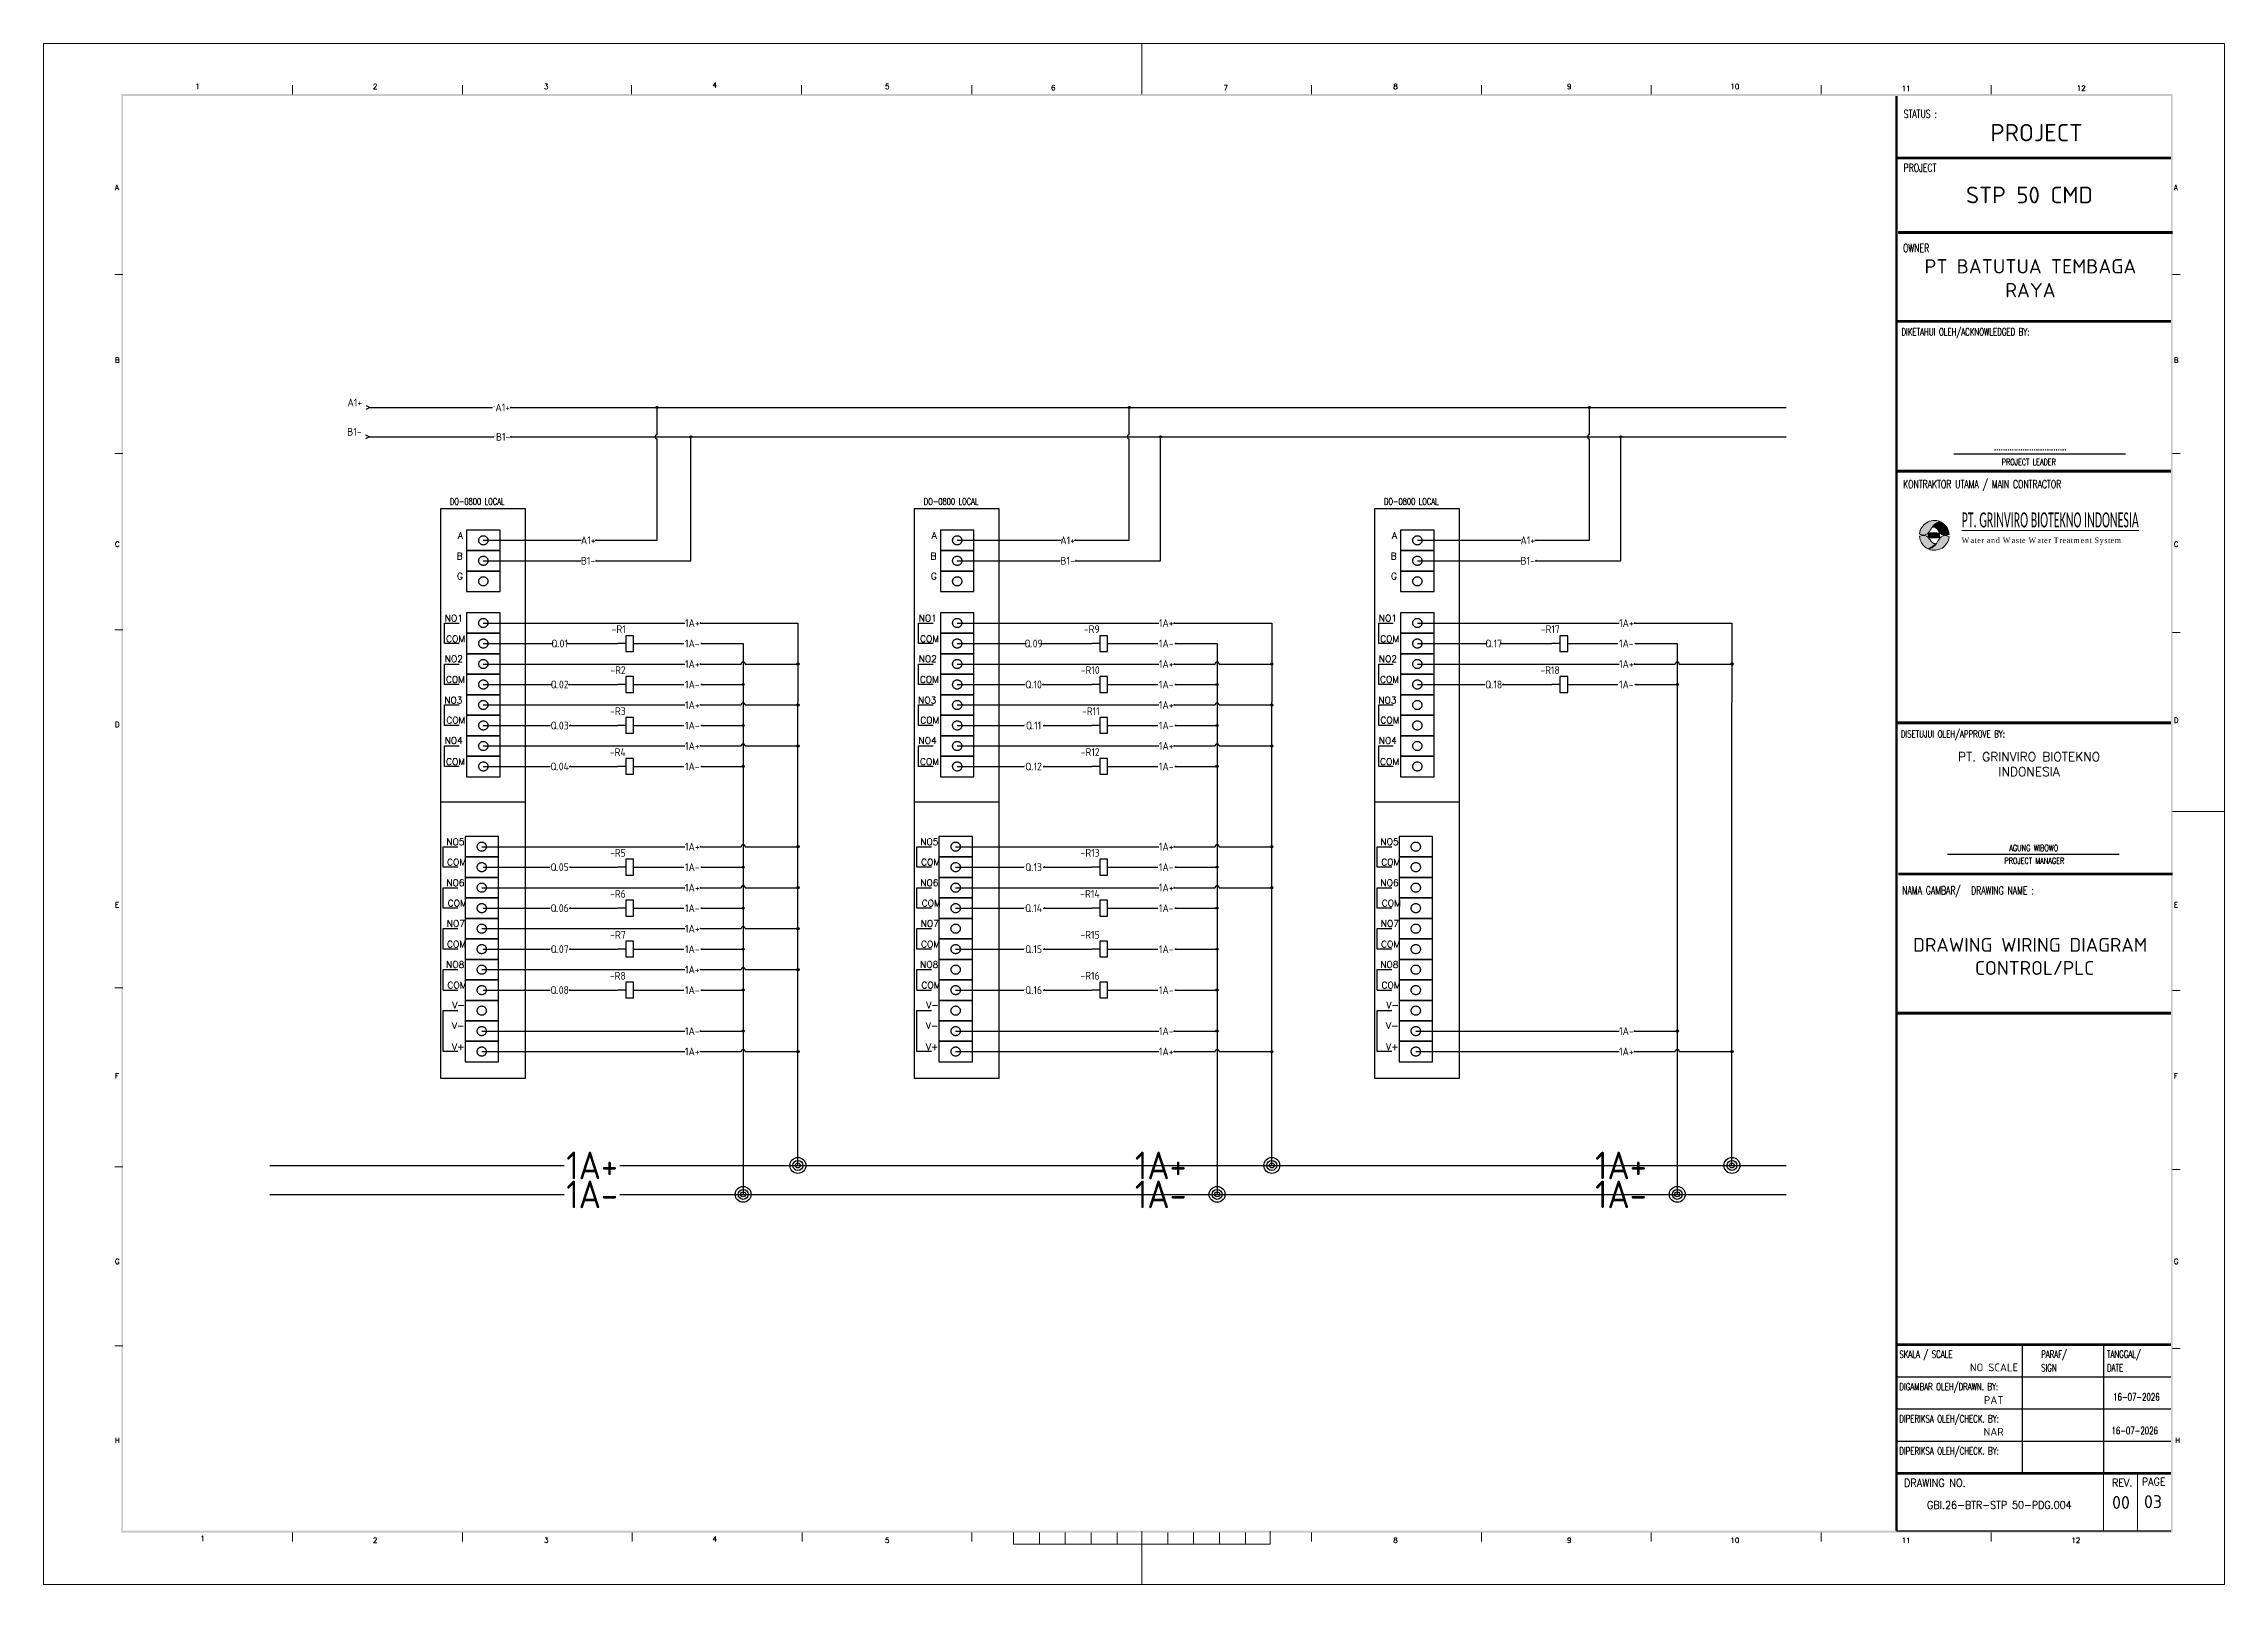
# Paper-space layout 'Layout6' of a CAD drawing. Header units: millimetres. Extents: x 69.82 to 79.01, y 171.21 to 177.7.
# The model-space entities are those that its viewports show. They can reach past a viewport. Long polylines and large blocks are cut down to what shows.
import ezdxf
from ezdxf.enums import TextEntityAlignment as Align

# ---------------------------------------------------------------- set-up
doc = ezdxf.new("R2010")
doc.units = ezdxf.units.MM
doc.linetypes.add('ACAD_ISO02W100', pattern=[15, 12, -3])
for name, color, linetype in [('BORDER', 7, 'Continuous'), ('DESC', 1, 'Continuous'), ('MISC', 2, 'Continuous'), ('RED_2.5mm^2', 1, 'Continuous'), ('S-Kop', 7, 'Continuous'), ('SYMS', 7, 'Continuous'), ('TAGS', 51, 'Continuous'), ('WIRES', 7, 'Continuous')]:
    doc.layers.add(name, color=color, linetype=linetype)
doc.layers.add('G-0.9', color=250, linetype='Continuous', lineweight=9)
doc.styles.add('3', font='ROMANS.SHX', dxfattribs={"width": 0.75})
doc.styles.add('ISOCPEUR', font='isocpeur.ttf')
doc.styles.add('ROMANS', font='romans.shx', dxfattribs={"height": 0.3})
doc.styles.get("Standard").update_dxf_attribs({"font": 'arial.ttf'})
doc.styles.add('WD', font='romans.shx')
doc.styles.add('WD_IEC', font='isocp2.shx', dxfattribs={"width": 0.9, "height": 4})

psp = doc.layouts.new('Layout6')

msp = doc.modelspace()

# ---------------------------------------------------------------- texts
at = {"insert": (82024.2, 160003.2), "char_height": 30.82, "attachment_point": 1}
msp.add_mtext_dynamic_manual_height_columns('\\pxqc;{\\Fromans|c0;PT. GRINVIRO BIOTEKNO INDONESIA}', width=651.474, gutter_width=1.76, heights=[0], dxfattribs=at)
at = {"layer": 'BORDER', "linetype": 'Continuous', "lineweight": 9, "style": 'ROMANS'}
for s, height, p in [('1', 17.9, (76028.6, 162288.9)), ('2', 17.9, (76640.9, 162288.9)), ('3', 17.9, (77230.9, 162288.9)), ('4', 17.9, (77811.9, 162293.4)), ('5', 17.9, (78406.4, 162288.9)), ('8', 17.9, (80158.4, 162288.9)), ('9', 17.9, (80757.3, 162288.9)), ('10', 17.88, (81320.4, 162288.9)), ('6', 17.9, (78978.4, 162284.4)), ('7', 17.9, (79572.9, 162284.4)), ('11', 17.88, (81910.4, 162281.9)), ('12', 17.88, (82514.4, 162283)), ('A', 17.9, (75751.5, 161940.3)), ('A', 17.9, (82848.9, 161940.3)), ('B', 17.9, (75751.5, 161345.9)), ('B', 17.9, (82848.9, 161345.9)), ('C', 17.9, (75751.5, 160711.2)), ('C', 17.9, (82848.9, 160711.2)), ('D', 17.9, (75751.5, 160090)), ('D', 17.9, (82848.9, 160104.8)), ('E', 17.9, (75751.5, 159468.7)), ('E', 17.9, (82848.9, 159468.7)), ('F', 17.9, (75751.5, 158878.8)), ('F', 17.9, (82848.9, 158878.8)), ('G', 17.9, (75751.5, 158239.6)), ('G', 17.9, (82848.9, 158239.6)), ('H', 17.9, (75751.5, 157622.9)), ('H', 17.9, (82853.4, 157622.9)), ('1', 17.9, (76046.5, 157284.8)), ('2', 17.9, (76640.9, 157278.7)), ('3', 17.9, (77230.9, 157278.7)), ('4', 17.9, (77811.9, 157283.2)), ('5', 17.9, (78406.4, 157278.7)), ('8', 17.9, (80158.4, 157278.7)), ('9', 17.9, (80757.3, 157278.7)), ('10', 17.88, (81320.4, 157278.7)), ('11', 17.88, (81910.4, 157278.7)), ('12', 17.88, (82495.9, 157278.7))]:
    msp.add_text(s, height=height, dxfattribs=at).set_placement(p)
at = {"layer": 'BORDER', "linetype": 'Continuous', "lineweight": 9, "style": 'ISOCPEUR'}
for s, p in [('NO SCALE', (82229.2, 157870.1)), ('PAT', (82227.9, 157757.5)), ('NAR', (82227.9, 157648))]:
    msp.add_text(s, height=26.82, dxfattribs=at).set_placement(p, align=Align.CENTER)
at = {"layer": 'BORDER', "linetype": 'Continuous', "lineweight": 9, "style": 'ROMANS', "width": 0.9}
for s, height, p in [('DRAWING NO.', 26.816, (82025.2, 157472.1)), ('REV.', 26.82, (82670.8, 157472.7)), ('GBI.26-BTR-STP 50-PDG.004', 26.816, (82247.7, 157396.1))]:
    msp.add_text(s, height=height, dxfattribs=at).set_placement(p, align=Align.CENTER)
at = {"layer": 'BORDER', "color": 7, "lineweight": 9, "style": 'ROMANS', "width": 0.9}
msp.add_text('PAGE', height=26.82, dxfattribs=at).set_placement((82738.6, 157476))
at = {"layer": 'BORDER', "linetype": 'Continuous', "lineweight": 9, "style": 'ISOCPEUR'}
for s, p in [('00', (82666.8, 157418)), ('03', (82777.2, 157420.8))]:
    msp.add_text(s, height=44.69, dxfattribs=at).set_placement(p, align=Align.MIDDLE)
at = {"layer": 'BORDER', "color": 4, "lineweight": 9, "attachment_point": 5, "style": 'ISOCPEUR'}
for s, insert, char_height, width in [('{\\C256;PROJECT}', (82375.8, 162138.6), 59.592, 938.234), ('{\\C256;STP 50 CMD}', (82351.1, 161923.8), 57.208, 951.976), ('{\\C256;PT BATUTUA TEMBAGA RAYA}', (82354.5, 161636.7), 49.237, 788.086), ('{\\C256;DRAWING WIRING DIAGRAM  CONTROL/PLC}', (82368.9, 159299.7), 47.674, 951.976)]:
    msp.add_mtext(s, dxfattribs=dict(at, insert=insert, char_height=char_height, width=width))
at = {"layer": 'G-0.9', "color": 0, "linetype": 'ByBlock', "lineweight": 9, "insert": (82117.7, 160829.7), "char_height": 21.2734, "attachment_point": 1}
msp.add_mtext_dynamic_manual_height_columns('\\pxql;{\\fCalibri|b0|i0|c0|p34;\\H2.4242x;\\W0.51;\\LPT. GRINVIRO BIOTEKNO INDONESIA\\fBatang|b1|i0|c0|p18;\\H0.49499x;\\T0.95;\\P\\pq*;\\fBatang|b0|i0|c129|p18;\\H0.76917x;\\W0.8;\\T1.17;\\lWate\\fBatang|b0|i0|c0|p18;r and Waste Water Treatment System}', width=1321.664, gutter_width=2.34, heights=[0], dxfattribs=at)
at = {"layer": 'S-Kop', "color": 7, "linetype": 'ByBlock', "style": '3', "width": 0.7}
for s, height, p in [('STATUS :', 27.7, (81917.6, 162189.1)), ('PROJECT', 27.7, (81917.6, 162003.7)), ('OWNER', 27.7, (81915.7, 161727.2)), ('DIKETAHUI OLEH/ACKNOWLEDGED BY:', 25.177, (81910.1, 161439.2)), ('.................................', 25.177, (82229.4, 161043.9)), ('PROJECT LEADER', 20.981, (82255.8, 160993.2)), ('KONTRAKTOR UTAMA / MAIN CONTRACTOR', 27.695, (81915.7, 160913.4)), ('DISETUJUI OLEH/APPROVE BY:', 25.177, (81907.8, 160053.6)), ('AGUNG WIBOWO', 20.981, (82281.7, 159662.9)), ('PROJECT MANAGER', 20.981, (82265.1, 159618.9)), ('NAMA GAMBAR/', 27.695, (81912.6, 159513.6)), ('DRAWING NAME :', 27.695, (82150.2, 159513.1)), ('SKALA / SCALE', 25.177, (81902.8, 157916.2)), ('PARAF/', 25.18, (82391.5, 157916.3)), ('TANGGAL/', 25.18, (82618.4, 157916.3)), ('SIGN', 25.18, (82391.5, 157869.7)), ('DATE', 25.18, (82618.4, 157869.7)), ('DIGAMBAR OLEH/DRAWN. BY:', 25.177, (81902.8, 157804.4)), ('16-07-2026', 25.18, (82639.9, 157768.9)), ('DIPERIKSA OLEH/CHECK. BY:', 25.177, (81902.8, 157693.6)), ('16-07-2026', 25.18, (82634, 157652.9)), ('DIPERIKSA OLEH/CHECK. BY:', 25.177, (81902.8, 157582.8))]:
    msp.add_text(s, height=height, dxfattribs=at).set_placement(p)
at = {"layer": 'WIRES', "linetype": 'ACAD_ISO02W100', "style": '3', "width": 0.7}
for p in [(76906.2, 160856.3), (78539.9, 160856.3), (80126.2, 160856.3)]:
    msp.add_text('DO-0800 LOCAL ', height=22.883, dxfattribs=at).set_placement(p)
at = {"layer": 'WIRES', "linetype": 'ACAD_ISO02W100', "char_height": 22.88, "attachment_point": 3, "style": 'WD'}
for s, insert, width in [('{\\C7;A}', (76951.1, 160762), 62.762), ('{\\C7;A}', (78584.8, 160762), 62.762), ('{\\C7;A}', (80171, 160762), 62.762), ('{\\C7;B}', (76949.9, 160690.9), 155.956), ('{\\C7;B}', (78583.6, 160690.9), 155.956), ('{\\C7;B}', (80169.8, 160690.9), 155.956), ('{\\C7;G}', (76951.1, 160621.4), 62.762), ('{\\C7;G}', (78584.8, 160621.4), 62.762), ('{\\C7;G}', (80171, 160621.4), 62.762), ('{\\C7;NO1}', (76951.1, 160477), 62.762), ('{\\C7;NO1}', (78584.8, 160477), 62.762), ('{\\C7;NO1}', (80171, 160477), 62.762), ('{\\C7;COM}', (76958.9, 160405.8), 157.4), ('{\\C7;COM}', (78592.6, 160405.8), 157.4), ('{\\C7;COM}', (80178.8, 160405.8), 157.4), ('{\\C7;NO2}', (76951.1, 160336.4), 62.762), ('{\\C7;NO2}', (78584.8, 160336.4), 62.762), ('{\\C7;NO2}', (80171, 160336.4), 62.762), ('{\\C7;COM}', (76958.2, 160265.8), 62.762), ('{\\C7;COM}', (78592, 160265.8), 62.762), ('{\\C7;COM}', (80178.2, 160265.8), 62.762), ('{\\C7;NO3}', (76949.5, 160194), 85.867), ('{\\C7;COM}', (76959.5, 160125.5), 80.852), ('{\\C7;NO3}', (78583.2, 160194), 85.867), ('{\\C7;COM}', (78593.3, 160125.5), 80.852), ('{\\C7;NO3}', (80169.4, 160194), 85.867), ('{\\C7;COM}', (80179.5, 160125.5), 80.852), ('{\\C7;NO4}', (76950.7, 160055.2), 89.968), ('{\\C7;NO4}', (78584.4, 160055.2), 89.968), ('{\\C7;NO4}', (80170.6, 160055.2), 89.968), ('{\\C7;COM}', (76958.7, 159982.3), 90.361), ('{\\C7;COM}', (78592.4, 159982.3), 90.361), ('{\\C7;COM}', (80178.6, 159982.3), 90.361), ('{\\C7;NO5}', (76956.6, 159706.5), 62.762), ('{\\C7;NO5}', (78590.4, 159706.5), 62.762), ('{\\C7;NO5}', (80176.6, 159706.5), 62.762), ('{\\C7;COM}', (76962.4, 159636.1), 62.762), ('{\\C7;COM}', (78596.1, 159636.1), 62.762), ('{\\C7;COM}', (80182.3, 159636.1), 62.762), ('{\\C7;NO6}', (76956.6, 159565), 62.762), ('{\\C7;NO6}', (78590.4, 159565), 62.762), ('{\\C7;NO6}', (80176.6, 159565), 62.762), ('{\\C7;COM}', (76964.4, 159494.7), 62.762), ('{\\C7;COM}', (78598.2, 159494.7), 62.762), ('{\\C7;COM}', (80184.4, 159494.7), 62.762), ('{\\C7;NO7}', (76958, 159424.7), 157.4), ('{\\C7;NO7}', (78591.7, 159424.7), 157.4), ('{\\C7;NO7}', (80177.9, 159424.7), 157.4), ('{\\C7;COM}', (76962, 159353.6), 62.762), ('{\\C7;COM}', (78595.8, 159353.6), 62.762), ('{\\C7;COM}', (80182, 159353.6), 62.762), ('{\\C7;NO8}', (76956.1, 159283.1), 62.762), ('{\\C7;NO8}', (78589.8, 159283.1), 62.762), ('{\\C7;NO8}', (80176, 159283.1), 62.762), ('{\\C7;COM}', (76963.5, 159211.8), 85.867), ('{\\C7;COM}', (78597.2, 159211.8), 85.867), ('{\\C7;COM}', (80183.4, 159211.8), 85.867), ('{\\C7;V-}', (76956.3, 159072.5), 89.968), ('{\\C7;V-}', (76957.8, 159143.4), 80.852), ('{\\C7;V-}', (78590, 159072.5), 89.968), ('{\\C7;V-}', (78591.5, 159143.4), 80.852), ('{\\C7;V-}', (80176.2, 159072.5), 89.968), ('{\\C7;V-}', (80177.7, 159143.4), 80.852), ('{\\C7;V+}', (76956.6, 159000), 90.361), ('{\\C7;V+}', (78590.3, 159000), 90.361), ('{\\C7;V+}', (80176.6, 159000), 90.361)]:
    msp.add_mtext(s, dxfattribs=dict(at, insert=insert, width=width))

# ---------------------------------------------------------------- blocks, each defined once
blk = doc.blocks.new('HCR1')
for p, q in [((-2.5, 0), (-7.5, 0)), ((2.5, 0), (7.5, 0))]:
    blk.add_line(p, q)
blk.add_lwpolyline([(-2.5, -5), (2.5, -5), (2.5, 5), (-2.5, 5)], close=True)
at = {"style": 'WD_IEC'}
for tag, p in [('INST', (-2.5, 13.6)), ('TAG1', (-2.5, 6.6)), ('LOC', (-2.5, 10.1)), ('DESC2', (-2.5, -13.5)), ('DESC1', (-2.5, -10)), ('DESC3', (-2.5, -17))]:
    blk.add_attdef(tag, text='', height=2.5, dxfattribs=at).set_placement(p, align=Align.RIGHT)
for tag, p, height, flags in [('X4TERM01', (-7.5, 0), 0.32, 1), ('TERM01', (-7.5, 1), 2, 8), ('X2LINK', (0, 5), 0.32, 1), ('MFG', (4.9, 12.1), 1.5, 9), ('CAT', (4.9, 9.6), 1.5, 9), ('X1TERM02', (7.5, 0), 0.32, 1), ('X8LINK', (0, -5), 0.32, 1), ('ASSYCODE', (3.5, -1.5), 1, 1), ('FAMILY', (3.5, -3), 1, 1), ('CATDESC', (3.5, -4.5), 1, 1)]:
    blk.add_attdef(tag, p, '', height=height, dxfattribs=dict(at, flags=flags))
at = {"style": 'WD_IEC', "flags": 8}
blk.add_attdef('TERM02', text='', height=2, dxfattribs=at).set_placement((7.5, 1), align=Align.RIGHT)
at = {"lineweight": 15, "style": 'WD_IEC'}
for tag, p in [('NO', (26.2, 0)), ('NC', (26.2, -4))]:
    blk.add_attdef(tag, text='', height=2.5, dxfattribs=at).set_placement(p, align=Align.RIGHT)
for tag, p in [('XREFNO', (27.8, 0)), ('XREFNC', (27.8, -4))]:
    blk.add_attdef(tag, p, '', height=2.5, dxfattribs=at)
blk = doc.blocks.new('WDDOT')
for radius in [0.72, 0.449, 0.223]:
    blk.add_circle((0, 0), radius)
blk = doc.blocks.new('HT0_LGENERIC')
at = {"style": 'WD_IEC'}
blk.add_attdef('COLOR', text='', height=2.5, dxfattribs=at).set_placement((0, 0), align=Align.MIDDLE_CENTER)
for tag, p in [('X4_TINY_DOT_DONT_REMOVE', (-2.5, 0)), ('X1_TINY_DOT_DONT_REMOVE', (2.5, 0))]:
    blk.add_attdef(tag, p, '', height=0.002, dxfattribs=at)
at = {"style": 'WD_IEC', "flags": 1}
for tag, p in [('X4TERM01', (-2.5, 0)), ('X1TERM01', (2.5, 0))]:
    blk.add_attdef(tag, p, '', height=0.2, dxfattribs=at)
blk = doc.blocks.new('HA1X3Y')
blk.add_lwpolyline([(-2.5, 1.25), (0, 0), (-2.5, -1.25)])
at = {"style": 'WD_IEC'}
blk.add_attdef('DESC1', text='', height=2.5, dxfattribs=at).set_placement((-5, 0.675), align=Align.RIGHT)
at = {"style": 'WD_IEC', "flags": 1}
blk.add_attdef('X1TERM01', (0, 0), '', height=0.32, dxfattribs=at)
at = {"style": 'WD_IEC'}
blk.add_attdef('DESC2', text='', height=2.5, dxfattribs=at).set_placement((-5, -0.675), align=Align.TOP_RIGHT)

# ---------------------------------------------------------------- hatches: boundary and pattern name
at = {"layer": 'G-0.9', "true_color": 0x139b48}
h = msp.add_hatch(color=114, dxfattribs=at)
edge = h.paths.add_edge_path(flags=0)
edge.add_spline(control_points=[(82074.1, 160745.9), (82073.5, 160746.2), (82072.3, 160746.8), (82070.7, 160747.4), (82069.4, 160747.9), (82068.5, 160748.3), (82067.5, 160748.7), (82066.6, 160749), (82065.6, 160749.3), (82064.6, 160749.6), (82063.6, 160749.8), (82062.6, 160750), (82061.5, 160750.1), (82060.2, 160750.2), (82058.5, 160750.2), (82056.8, 160750), (82055.4, 160749.7), (82054.4, 160749.4), (82053.4, 160749.1), (82052.5, 160748.7), (82051.5, 160748.3), (82050.3, 160747.6), (82048.8, 160746.8), (82047.1, 160745.6), (82045.5, 160744.2), (82044, 160742.8), (82042.7, 160741.3), (82041.3, 160739.7), (82040.3, 160738.3), (82039.5, 160737.2), (82038.8, 160736.1), (82038, 160734.9), (82037.3, 160733.8), (82036.8, 160732.9), (82036.3, 160732), (82035.8, 160731.1), (82035.2, 160730.2), (82034.6, 160729), (82033.9, 160727.8), (82033.2, 160726.7), (82032.7, 160725.8), (82032.1, 160724.9), (82031.4, 160723.8), (82030.5, 160722.3), (82029.3, 160720.7), (82027.7, 160718.5), (82025.4, 160715.9), (82022.4, 160713.1), (82019.1, 160710.5), (82016.2, 160708.7), (82013.9, 160707.4), (82012, 160706.5), (82010.2, 160705.6), (82007.7, 160704.5), (82005.8, 160703.7), (82004.5, 160703.1)], knot_values=[-1, -1, -1, -1, -0.977273, -0.954545, -0.943182, -0.931818, -0.920455, -0.909091, -0.897727, -0.886364, -0.875, -0.863636, -0.852273, -0.840909, -0.818182, -0.795455, -0.784091, -0.772727, -0.761364, -0.75, -0.738636, -0.727273, -0.704545, -0.681818, -0.659091, -0.636364, -0.613636, -0.590909, -0.568182, -0.556818, -0.545455, -0.522727, -0.511364, -0.5, -0.488636, -0.477273, -0.465909, -0.454545, -0.431818, -0.420455, -0.409091, -0.397727, -0.386364, -0.363636, -0.340909, -0.318182, -0.272727, -0.227273, -0.181818, -0.136364, -0.113636, -0.090909, -0.068182, -0.045455, 0, 0, 0, 0], degree=3, periodic=0)
edge.add_arc((82023.2, 160750.8), 51.2, 248.61951, 354.48381)
edge = h.paths.add_edge_path(flags=0)
edge.add_arc((82023.2, 160750.8), 51.2, 68.61951, 174.48381)
edge.add_spline(control_points=[(81972.2, 160755.7), (81972.9, 160755.4), (81974.1, 160754.8), (81975.7, 160754.2), (81976.9, 160753.7), (81977.9, 160753.3), (81978.8, 160752.9), (81979.8, 160752.6), (81980.8, 160752.3), (81981.8, 160752), (81982.8, 160751.8), (81983.8, 160751.6), (81984.8, 160751.5), (81986.2, 160751.4), (81987.9, 160751.4), (81989.6, 160751.6), (81991, 160751.9), (81991.9, 160752.2), (81992.9, 160752.5), (81993.9, 160752.9), (81994.9, 160753.3), (81996.1, 160754), (81997.6, 160754.8), (81999.3, 160756), (82000.8, 160757.4), (82002.3, 160758.8), (82003.7, 160760.3), (82005, 160761.9), (82006.3, 160763.5), (82007.2, 160765), (82008, 160766.1), (82008.5, 160767), (82009, 160767.8), (82009.6, 160768.7), (82010.1, 160769.6), (82010.6, 160770.5), (82011.1, 160771.4), (82011.6, 160772.3), (82012.2, 160773.2), (82012.7, 160774), (82013.2, 160774.9), (82013.7, 160775.8), (82014.2, 160776.7), (82015, 160777.8), (82015.9, 160779.3), (82017.1, 160780.9), (82018.7, 160783.1), (82021, 160785.7), (82024, 160788.5), (82027.2, 160791.1), (82030.1, 160792.9), (82032.5, 160794.2), (82034.9, 160795.4), (82038.1, 160796.8), (82040.6, 160797.9), (82041.8, 160798.5)], knot_values=[-1, -1, -1, -1, -0.977273, -0.954545, -0.943182, -0.931818, -0.920455, -0.909091, -0.897727, -0.886364, -0.875, -0.863636, -0.852273, -0.840909, -0.818182, -0.795455, -0.784091, -0.772727, -0.761364, -0.75, -0.738636, -0.727273, -0.704545, -0.681818, -0.659091, -0.636364, -0.613636, -0.590909, -0.568182, -0.545455, -0.534091, -0.522727, -0.511364, -0.5, -0.488636, -0.477273, -0.465909, -0.454545, -0.443182, -0.431818, -0.420455, -0.409091, -0.397727, -0.386364, -0.363636, -0.340909, -0.318182, -0.272727, -0.227273, -0.181818, -0.136364, -0.113636, -0.090909, -0.045455, 0, 0, 0, 0], degree=3, periodic=0)
at = {"layer": 'G-0.9', "true_color": 0x105689}
h = msp.add_hatch(color=146, dxfattribs=at)
edge = h.paths.add_edge_path(flags=0)
edge.add_arc((82023.2, 160750.8), 51.2, 3.79905, 64.97091)
edge.add_spline(control_points=[(82044.8, 160797.2), (82043.6, 160796.7), (82041.8, 160795.8), (82039.4, 160794.7), (82037.6, 160793.8), (82035.9, 160792.9), (82034.1, 160791.9), (82032.3, 160791), (82030.7, 160789.9), (82029, 160788.8), (82026.9, 160787.2), (82024.4, 160785.1), (82021.6, 160782.3), (82019.8, 160780.3), (82019, 160779.2)], knot_values=[0, 0, 0, 0, 0.125, 0.1875, 0.25, 0.3125, 0.375, 0.4375, 0.5, 0.5625, 0.625, 0.75, 0.875, 1, 1, 1, 1], degree=3, periodic=0)
edge.add_spline(control_points=[(82019, 160779.2), (82019.5, 160779.2), (82020.6, 160779.2), (82022.3, 160778.9), (82023.9, 160778.6), (82025.5, 160778.1), (82026.8, 160777.5), (82027.8, 160776.9), (82028.5, 160776.5), (82029.2, 160776), (82029.8, 160775.5), (82030.5, 160775), (82031.3, 160774.2), (82032.1, 160773.5), (82032.9, 160772.7), (82033.5, 160772.1), (82034, 160771.5), (82034.8, 160770.6), (82035.5, 160769.7), (82036.2, 160768.9), (82036.9, 160768), (82037.7, 160766.9), (82038.7, 160765.5), (82039.7, 160764.2), (82040.7, 160762.8), (82041.8, 160761.5), (82042.6, 160760.4), (82043.3, 160759.6), (82043.9, 160758.9), (82044.4, 160758.3), (82045, 160757.6), (82045.5, 160757.1), (82045.8, 160756.7), (82046.1, 160756.4), (82046.4, 160756.1), (82046.8, 160755.7), (82047.3, 160755.3), (82048, 160754.7), (82048.9, 160754), (82050, 160753.3), (82051.5, 160752.5), (82053.1, 160751.9), (82055.3, 160751.3), (82057.5, 160750.9), (82059.7, 160750.8), (82061.9, 160750.8), (82064.7, 160751.1), (82067.4, 160751.8), (82069.6, 160752.4), (82071.7, 160753.1), (82073.2, 160753.8), (82074.3, 160754.2)], knot_values=[0, 0, 0, 0, 0.025, 0.05, 0.075, 0.1, 0.125, 0.1375, 0.15, 0.1625, 0.175, 0.1875, 0.2, 0.225, 0.2375, 0.25, 0.2625, 0.275, 0.3, 0.3125, 0.325, 0.35, 0.375, 0.4, 0.425, 0.45, 0.475, 0.4875, 0.5, 0.5125, 0.525, 0.5375, 0.54375, 0.55, 0.55625, 0.5625, 0.575, 0.5875, 0.6, 0.625, 0.65, 0.675, 0.7, 0.75, 0.775, 0.8, 0.85, 0.9, 0.925, 0.95, 1, 1, 1, 1], degree=3, periodic=0)
edge = h.paths.add_edge_path(flags=0)
edge.add_arc((82023.2, 160750.8), 51.2, 183.79905, 244.97091, ccw=False)
edge.add_spline(control_points=[(81972.1, 160747.4), (81973.1, 160747.8), (81974.7, 160748.5), (81976.8, 160749.2), (81978.4, 160749.7), (81980, 160750.1), (81982.2, 160750.5), (81984.4, 160750.8), (81986.7, 160750.8), (81988.9, 160750.7), (81991.1, 160750.3), (81993.3, 160749.7), (81994.8, 160749.1), (81996.3, 160748.3), (81997.7, 160747.4), (81998.8, 160746.5), (81999.5, 160745.9), (81999.9, 160745.5), (82000.2, 160745.2), (82000.5, 160744.9), (82000.9, 160744.5), (82001.4, 160744), (82001.9, 160743.3), (82002.5, 160742.7), (82003, 160742), (82003.7, 160741.2), (82004.6, 160740.1), (82005.6, 160738.8), (82006.6, 160737.4), (82007.6, 160736.1), (82008.6, 160734.7), (82009.5, 160733.6), (82010.2, 160732.7), (82010.9, 160731.9), (82011.6, 160731), (82012.3, 160730.1), (82012.9, 160729.5), (82013.5, 160728.9), (82014.2, 160728.1), (82015, 160727.4), (82015.9, 160726.6), (82016.5, 160726.1), (82017.2, 160725.6), (82017.9, 160725.1), (82018.6, 160724.7), (82019.6, 160724.1), (82020.8, 160723.5), (82022.4, 160723), (82024.1, 160722.7), (82025.7, 160722.4), (82026.8, 160722.4), (82027.4, 160722.4)], knot_values=[0, 0, 0, 0, 0.05, 0.075, 0.1, 0.125, 0.15, 0.2, 0.225, 0.25, 0.3, 0.325, 0.35, 0.375, 0.4, 0.425, 0.4375, 0.44375, 0.45, 0.45625, 0.4625, 0.475, 0.4875, 0.5, 0.5125, 0.525, 0.55, 0.575, 0.6, 0.625, 0.65, 0.675, 0.6875, 0.7, 0.725, 0.7375, 0.75, 0.7625, 0.775, 0.8, 0.8125, 0.825, 0.8375, 0.85, 0.8625, 0.875, 0.9, 0.925, 0.95, 0.975, 1, 1, 1, 1], degree=3, periodic=0)
edge.add_spline(control_points=[(82027.4, 160722.4), (82026.6, 160721.3), (82024.8, 160719.3), (82022, 160716.5), (82019.5, 160714.4), (82017.3, 160712.8), (82015.7, 160711.7), (82014, 160710.6), (82012.3, 160709.7), (82010.5, 160708.7), (82008.7, 160707.8), (82006.9, 160706.9), (82004.6, 160705.8), (82002.7, 160704.9), (82001.5, 160704.4)], knot_values=[0, 0, 0, 0, 0.125, 0.25, 0.375, 0.4375, 0.5, 0.5625, 0.625, 0.6875, 0.75, 0.8125, 0.875, 1, 1, 1, 1], degree=3, periodic=0)
at = {"layer": 'G-0.9', "true_color": 0x000000}
h = msp.add_hatch(color=18, dxfattribs=at)
edge = h.paths.add_edge_path(flags=0)
edge.add_spline(control_points=[(82008.6, 160759.1), (82008.3, 160759), (82008, 160758.8), (82007.5, 160758.5), (82007.1, 160758.4), (82006.7, 160758.2), (82006.4, 160758), (82006.1, 160757.8), (82005.8, 160757.7), (82005.6, 160757.5), (82005.4, 160757.4), (82005, 160757.1), (82004.7, 160756.9), (82004.4, 160756.6), (82004.2, 160756.4), (82003.8, 160756), (82003.4, 160755.5), (82003, 160754.8), (82002.7, 160754.1), (82002.5, 160753.3), (82002.3, 160752.2), (82002.1, 160750.8), (82002.2, 160749.1), (82002.5, 160747.8), (82002.9, 160746.8), (82003.3, 160746.1), (82003.7, 160745.6), (82004, 160745.2), (82004.3, 160744.9), (82004.5, 160744.7), (82004.8, 160744.4), (82005.1, 160744.2), (82005.5, 160743.9), (82005.8, 160743.7), (82006.1, 160743.5), (82006.5, 160743.3), (82007, 160743), (82007.6, 160742.7), (82008.1, 160742.4), (82008.3, 160742.3)], knot_values=[0, 0, 0, 0, 0.035714, 0.053571, 0.071429, 0.089286, 0.107143, 0.125, 0.133929, 0.142857, 0.160714, 0.178571, 0.196429, 0.214286, 0.232143, 0.25, 0.285714, 0.321429, 0.357143, 0.392857, 0.428571, 0.5, 0.571429, 0.642857, 0.678571, 0.714286, 0.75, 0.767857, 0.785714, 0.803571, 0.821429, 0.839286, 0.857143, 0.875, 0.892857, 0.910714, 0.928571, 0.964286, 1, 1, 1, 1], degree=3, periodic=0)
edge.add_line((82008.3, 160742.3), (82018.2, 160742.3))
edge.add_line((82018.2, 160742.3), (82018.2, 160752.9))
edge.add_line((82018.2, 160752.9), (82010, 160752.9))
edge.add_line((82010, 160752.9), (82010, 160748.5))
edge.add_line((82010, 160748.5), (82013.9, 160748.5))
edge.add_line((82013.9, 160748.5), (82013.9, 160746.6))
edge.add_line((82013.9, 160746.6), (82009.6, 160746.6))
edge.add_spline(control_points=[(82009.6, 160746.6), (82009.4, 160746.6), (82009.2, 160746.8), (82008.9, 160746.9), (82008.7, 160747), (82008.4, 160747.1), (82008.2, 160747.3), (82008.1, 160747.3), (82008, 160747.4), (82007.9, 160747.5), (82007.7, 160747.7), (82007.5, 160747.9), (82007.2, 160748.2), (82007, 160748.6), (82006.8, 160749), (82006.6, 160749.8), (82006.5, 160750.8), (82006.6, 160751.8), (82006.8, 160752.4), (82006.9, 160752.8), (82007.1, 160753.1), (82007.3, 160753.3), (82007.4, 160753.4), (82007.5, 160753.6), (82007.7, 160753.7), (82007.8, 160753.8), (82007.9, 160753.9), (82008, 160754), (82008.1, 160754), (82008.2, 160754.1), (82008.4, 160754.2), (82008.5, 160754.3), (82008.7, 160754.4), (82008.9, 160754.5), (82009.2, 160754.7), (82009.4, 160754.8), (82009.5, 160754.8)], knot_values=[0, 0, 0, 0, 0.057692, 0.072115, 0.086538, 0.115385, 0.144231, 0.151442, 0.158654, 0.173077, 0.201923, 0.230769, 0.269231, 0.307692, 0.346154, 0.384615, 0.538462, 0.615385, 0.653846, 0.692308, 0.730769, 0.75, 0.769231, 0.788462, 0.807692, 0.826923, 0.836538, 0.846154, 0.855769, 0.865385, 0.884615, 0.903846, 0.923077, 0.942308, 0.961538, 1, 1, 1, 1], degree=3, periodic=0)
edge.add_line((82009.5, 160754.8), (82018.2, 160754.8))
edge.add_line((82018.2, 160754.8), (82018.2, 160759.1))
edge.add_line((82018.2, 160759.1), (82008.6, 160759.1))
h.paths.add_polyline_path([(82041.5, 160759.1), (82037.2, 160759.1), (82037.2, 160742.3), (82041.5, 160742.3)], flags=0)
edge = h.paths.add_edge_path(flags=0)
edge.add_line((82023.5, 160754.8), (82023.5, 160746.6))
edge.add_line((82023.5, 160746.6), (82030.4, 160746.6))
edge.add_spline(control_points=[(82030.4, 160746.6), (82030.4, 160746.6), (82030.6, 160746.7), (82030.7, 160746.8), (82030.8, 160746.9), (82030.8, 160747), (82030.9, 160747), (82030.9, 160747.1), (82031, 160747.1), (82031, 160747.1), (82031, 160747.2), (82031, 160747.2), (82031, 160747.3), (82031.1, 160747.3), (82031.1, 160747.4), (82031.1, 160747.5), (82031.1, 160747.6), (82031.1, 160747.6), (82031.1, 160747.7), (82031.1, 160747.7), (82031.1, 160747.7), (82031, 160747.8), (82031, 160747.8), (82031, 160747.9), (82031, 160747.9), (82031, 160747.9), (82030.9, 160748), (82030.9, 160748.1), (82030.8, 160748.2), (82030.7, 160748.3), (82030.6, 160748.4), (82030.5, 160748.5)], knot_values=[0, 0, 0, 0, 0.076923, 0.153846, 0.192308, 0.230769, 0.269231, 0.288462, 0.307692, 0.326923, 0.346154, 0.365385, 0.384615, 0.423077, 0.461538, 0.5, 0.538462, 0.576923, 0.596154, 0.615385, 0.634615, 0.653846, 0.673077, 0.692308, 0.711538, 0.730769, 0.769231, 0.807692, 0.846154, 0.923077, 1, 1, 1, 1], degree=3, periodic=0)
edge.add_line((82030.5, 160748.5), (82026.1, 160748.5))
edge.add_line((82026.1, 160748.5), (82026.1, 160752.9))
edge.add_line((82026.1, 160752.9), (82030.5, 160752.9))
edge.add_spline(control_points=[(82030.5, 160752.9), (82030.6, 160752.9), (82030.7, 160753), (82030.8, 160753.1), (82030.8, 160753.2), (82030.8, 160753.2), (82030.9, 160753.3), (82030.9, 160753.3), (82030.9, 160753.4), (82031, 160753.4), (82031, 160753.4), (82031, 160753.5), (82031, 160753.5), (82031, 160753.6), (82031.1, 160753.6), (82031.1, 160753.7), (82031.1, 160753.8), (82031.1, 160753.9), (82031.1, 160753.9), (82031.1, 160754), (82031.1, 160754.1), (82031, 160754.1), (82031, 160754.2), (82031, 160754.2), (82031, 160754.3), (82031, 160754.3), (82030.9, 160754.3), (82030.9, 160754.4), (82030.9, 160754.4), (82030.8, 160754.5), (82030.8, 160754.5), (82030.8, 160754.6), (82030.7, 160754.7), (82030.6, 160754.8), (82030.5, 160754.8)], knot_values=[0, 0, 0, 0, 0.090909, 0.136364, 0.159091, 0.181818, 0.204545, 0.227273, 0.25, 0.272727, 0.295455, 0.318182, 0.340909, 0.363636, 0.386364, 0.409091, 0.454545, 0.5, 0.545455, 0.590909, 0.613636, 0.636364, 0.659091, 0.681818, 0.704545, 0.727273, 0.75, 0.772727, 0.795455, 0.818182, 0.840909, 0.863636, 0.909091, 1, 1, 1, 1], degree=3, periodic=0)
edge.add_line((82030.5, 160754.8), (82023.5, 160754.8))
edge = h.paths.add_edge_path(flags=0)
edge.add_line((82019.3, 160759.1), (82031.7, 160759.1))
edge.add_spline(control_points=[(82031.7, 160759.1), (82031.8, 160759), (82032, 160758.9), (82032.3, 160758.8), (82032.5, 160758.7), (82032.8, 160758.6), (82033, 160758.4), (82033.1, 160758.4), (82033.3, 160758.3), (82033.4, 160758.2), (82033.5, 160758.1), (82033.6, 160758.1), (82033.8, 160757.9), (82034.1, 160757.6), (82034.3, 160757.3), (82034.5, 160757.1), (82034.6, 160756.8), (82034.8, 160756.6), (82034.9, 160756.3), (82035, 160756), (82035.1, 160755.6), (82035.3, 160755), (82035.4, 160754.3), (82035.4, 160753.7), (82035.4, 160753.2), (82035.3, 160752.8), (82035.2, 160752.4), (82035.1, 160752.1), (82035, 160751.9), (82035, 160751.7), (82034.9, 160751.5), (82034.8, 160751.3), (82034.6, 160751), (82034.5, 160750.8), (82034.4, 160750.7)], knot_values=[0, 0, 0, 0, 0.045455, 0.068182, 0.090909, 0.113636, 0.136364, 0.159091, 0.170455, 0.181818, 0.193182, 0.204545, 0.227273, 0.272727, 0.318182, 0.340909, 0.363636, 0.409091, 0.431818, 0.454545, 0.5, 0.545455, 0.636364, 0.681818, 0.727273, 0.772727, 0.818182, 0.840909, 0.863636, 0.886364, 0.909091, 0.931818, 0.954545, 1, 1, 1, 1], degree=3, periodic=0)
edge.add_spline(control_points=[(82034.4, 160750.7), (82034.5, 160750.5), (82034.6, 160750.3), (82034.7, 160750.1), (82034.8, 160749.9), (82034.9, 160749.7), (82035, 160749.5), (82035.1, 160749.3), (82035.1, 160749.1), (82035.2, 160748.9), (82035.3, 160748.7), (82035.3, 160748.3), (82035.4, 160747.9), (82035.4, 160747.3), (82035.3, 160746.6), (82035.2, 160745.9), (82035, 160745.4), (82034.9, 160745.1), (82034.9, 160744.9), (82034.8, 160744.7), (82034.7, 160744.5), (82034.5, 160744.2), (82034.2, 160743.9), (82033.9, 160743.5), (82033.7, 160743.3), (82033.5, 160743.2), (82033.3, 160743.1), (82033.1, 160743), (82032.9, 160742.9), (82032.7, 160742.8), (82032.5, 160742.7), (82032.3, 160742.6), (82032.1, 160742.5), (82031.9, 160742.4), (82031.7, 160742.3)], knot_values=[0, 0, 0, 0, 0.041667, 0.0625, 0.083333, 0.104167, 0.125, 0.145833, 0.166667, 0.1875, 0.208333, 0.25, 0.291667, 0.333333, 0.416667, 0.5, 0.541667, 0.5625, 0.583333, 0.604167, 0.625, 0.666667, 0.708333, 0.75, 0.791667, 0.8125, 0.833333, 0.854167, 0.875, 0.895833, 0.916667, 0.9375, 0.958333, 1, 1, 1, 1], degree=3, periodic=0)
edge.add_line((82031.7, 160742.3), (82019.3, 160742.3))
edge.add_line((82019.3, 160742.3), (82019.3, 160759.1))
at = {"layer": 'G-0.9', "true_color": 0xf26722}
h = msp.add_hatch(color=30, dxfattribs=at)
h.dxf.hatch_style = 1
edge = h.paths.add_edge_path()
edge.add_arc((82023.2, 160750.8), 51.2, 3.79905, 64.97091)
edge.add_spline(control_points=[(82044.8, 160797.2), (82043.6, 160796.7), (82041.8, 160795.8), (82039.4, 160794.7), (82037.6, 160793.8), (82035.9, 160792.9), (82034.1, 160792), (82032.3, 160791), (82030.6, 160789.9), (82029, 160788.8), (82026.9, 160787.2), (82024.4, 160785.1), (82021.5, 160782.3), (82019.8, 160780.3), (82018.9, 160779.2)], knot_values=[0, 0, 0, 0, 0.125, 0.1875, 0.25, 0.3125, 0.375, 0.4375, 0.5, 0.5625, 0.625, 0.75, 0.875, 1, 1, 1, 1], degree=3, periodic=0)
edge.add_spline(control_points=[(82018.9, 160779.2), (82019.5, 160779.2), (82020.6, 160779.2), (82022.3, 160778.9), (82023.9, 160778.6), (82025.5, 160778.1), (82026.8, 160777.5), (82027.7, 160776.9), (82028.5, 160776.5), (82029.1, 160776), (82029.8, 160775.5), (82030.5, 160775), (82031.3, 160774.2), (82032.1, 160773.5), (82032.9, 160772.7), (82033.5, 160772.1), (82034, 160771.5), (82034.8, 160770.6), (82035.5, 160769.8), (82036.2, 160768.9), (82036.9, 160768), (82037.7, 160766.9), (82038.7, 160765.5), (82039.7, 160764.2), (82040.7, 160762.8), (82041.8, 160761.5), (82042.6, 160760.4), (82043.3, 160759.6), (82043.9, 160758.9), (82044.4, 160758.3), (82045, 160757.7), (82045.4, 160757.1), (82045.8, 160756.7), (82046.1, 160756.4), (82046.4, 160756.1), (82046.8, 160755.8), (82047.3, 160755.3), (82048, 160754.7), (82048.8, 160754.1), (82050, 160753.3), (82051.5, 160752.6), (82053.1, 160751.9), (82055.2, 160751.3), (82057.4, 160750.9), (82059.7, 160750.8), (82061.9, 160750.8), (82064.7, 160751.2), (82067.4, 160751.8), (82069.5, 160752.4), (82071.7, 160753.2), (82073.2, 160753.8), (82074.2, 160754.2)], knot_values=[0, 0, 0, 0, 0.025, 0.05, 0.075, 0.1, 0.125, 0.1375, 0.15, 0.1625, 0.175, 0.1875, 0.2, 0.225, 0.2375, 0.25, 0.2625, 0.275, 0.3, 0.3125, 0.325, 0.35, 0.375, 0.4, 0.425, 0.45, 0.475, 0.4875, 0.5, 0.5125, 0.525, 0.5375, 0.54375, 0.55, 0.55625, 0.5625, 0.575, 0.5875, 0.6, 0.625, 0.65, 0.675, 0.7, 0.75, 0.775, 0.8, 0.85, 0.9, 0.925, 0.95, 1, 1, 1, 1], degree=3, periodic=0)

# ---------------------------------------------------------------- linework, layer by layer
at = {"linetype": 'ACAD_ISO02W100'}
for p, q in [((76873.3, 158880.3), (77166.4, 158880.3)), ((78507, 158880.3), (78800.1, 158880.3)), ((80093.2, 158880.3), (80386.3, 158880.3))]:
    msp.add_line(p, q, dxfattribs=at)
at = {"layer": 'BORDER', "linetype": 'Continuous', "lineweight": 9}
for p, q in [((79291.3, 162445.3), (79291.3, 162271)), ((76363.8, 162302.3), (76363.8, 162271)), ((76949.3, 162302.3), (76949.3, 162271)), ((77532.4, 162302.3), (77532.4, 162271)), ((78117.9, 162302.3), (78117.9, 162271)), ((78705.8, 162302.3), (78705.8, 162271)), ((79876.8, 162302.3), (79876.8, 162271)), ((80462.3, 162302.3), (80462.3, 162271)), ((81047.8, 162302.3), (81047.8, 162271)), ((81633.3, 162302.3), (81633.3, 162271)), ((82218.8, 162302.3), (82218.8, 162271)), ((75778.3, 161649.8), (75751.5, 161649.8)), ((82871.3, 161649.8), (82844.5, 161649.8)), ((75778.3, 161033), (75751.5, 161033)), ((82871.3, 161033), (82844.5, 161033)), ((75778.3, 160425.2), (75751.5, 160425.2)), ((82871.3, 160416.2), (82844.5, 160416.2)), ((83023.2, 159799.5), (82844.5, 159799.5)), ((75778.3, 159191.6), (75751.5, 159191.6)), ((82871.3, 159182.7), (82844.5, 159182.7)), ((75778.3, 158574.8), (75751.5, 158574.8)), ((82871.3, 158565.9), (82844.5, 158565.9)), ((75778.3, 157958.1), (75751.5, 157958.1)), ((82871.3, 157949.1), (82844.5, 157949.1)), ((76363.8, 157314.5), (76363.8, 157283.2)), ((76949.3, 157314.5), (76949.3, 157283.2)), ((77534.8, 157314.5), (77534.8, 157283.2)), ((78120.3, 157314.5), (78120.3, 157283.2)), ((78705.8, 157314.5), (78705.8, 157283.2)), ((78848.8, 157274.2), (78848.8, 157314.5)), ((79291.3, 157274.2), (78848.8, 157274.2)), ((78938.2, 157274.2), (78938.2, 157314.5)), ((78938.2, 157274.2), (78938.2, 157314.5)), ((79027.6, 157274.2), (79027.6, 157314.5)), ((79027.6, 157314.5), (79027.6, 157274.2)), ((79117, 157274.2), (79117, 157314.5)), ((79117, 157274.2), (79117, 157314.5)), ((79206.4, 157274.2), (79206.4, 157314.5)), ((79206.4, 157314.5), (79206.4, 157274.2)), ((79291.3, 157318.9), (79291.3, 157274.2)), ((79291.3, 157274.2), (79291.3, 157314.5)), ((79291.3, 157310), (79291.3, 157135.7)), ((79733.8, 157274.2), (79291.3, 157274.2)), ((79380.7, 157274.2), (79380.7, 157314.5)), ((79380.7, 157274.2), (79380.7, 157314.5)), ((79470.1, 157274.2), (79470.1, 157314.5)), ((79470.1, 157314.5), (79470.1, 157274.2)), ((79559.5, 157274.2), (79559.5, 157314.5)), ((79559.5, 157274.2), (79559.5, 157314.5)), ((79648.8, 157274.2), (79648.8, 157314.5)), ((79648.8, 157314.5), (79648.8, 157274.2)), ((79733.8, 157318.9), (79733.8, 157274.2)), ((79876.8, 157314.5), (79876.8, 157283.2)), ((80462.3, 157314.5), (80462.3, 157283.2)), ((81047.8, 157314.5), (81047.8, 157283.2)), ((81633.3, 157314.5), (81633.3, 157283.2)), ((82218.8, 157314.5), (82218.8, 157283.2))]:
    msp.add_line(p, q, dxfattribs=at)
at = {"layer": 'BORDER', "lineweight": 9}
for p, q in [((82607, 157320.5), (82607, 157517.2)), ((82723.8, 157320.5), (82723.8, 157517.2))]:
    msp.add_line(p, q, dxfattribs=at)
at = {"layer": 'BORDER', "linetype": 'Continuous', "lineweight": 9}
msp.add_lwpolyline([(75505.7, 157135.7), (83023.2, 157135.7), (83023.2, 162445.3), (75505.7, 162445.3)], close=True, dxfattribs=at)
at = {"layer": 'BORDER', "lineweight": 9}
for points in [[(75779.7, 162265.2), (75773.5, 162271.5), (75779.7, 157320.5), (75773.5, 157314.1)], [(82838.7, 162265.2), (82844.9, 162271.5), (75779.7, 162265.2), (75773.5, 162271.5)], [(82838.7, 157320.5), (82844.9, 157314), (82838.7, 162265.2), (82844.9, 162271.5)], [(75779.7, 157320.5), (75773.5, 157314.1), (82838.7, 157320.5), (82844.9, 157314.1)]]:
    msp.add_trace(points, dxfattribs=at)
at = {"layer": 'G-0.9', "flags": 128}
for points in [[(82008.3, 160742.3), (82018.2, 160742.3), (82018.2, 160752.9), (82010, 160752.9), (82010, 160748.5), (82013.9, 160748.5), (82013.9, 160746.6), (82009.6, 160746.6)], [(82009.5, 160754.8), (82018.2, 160754.8), (82018.2, 160759.1), (82008.6, 160759.1)], [(82031.7, 160759.1), (82019.3, 160759.1), (82019.3, 160742.3), (82031.7, 160742.3)], [(82030.5, 160754.8), (82023.5, 160754.8), (82023.5, 160746.6), (82030.4, 160746.6)], [(82030.5, 160748.5), (82026.1, 160748.5), (82026.1, 160752.9), (82030.5, 160752.9)]]:
    msp.add_lwpolyline(points, dxfattribs=at)
msp.add_lwpolyline([(82037.2, 160759.1), (82037.2, 160742.3), (82041.5, 160742.3), (82041.5, 160759.1)], close=True, dxfattribs=at)
at = {"layer": 'G-0.9'}
for start, end in [(68.61951, 174.48381), (183.79905, 244.97091), (248.61951, 354.48381), (3.79905, 64.97091)]:
    msp.add_arc((82023.2, 160750.8), 51.2, start, end, dxfattribs=at)
for points, knots in [([(82027.4, 160722.4), (82026.2, 160722.5), (82023.9, 160722.6), (82020.1, 160723.7), (82013.3, 160728), (82008, 160735.9), (82002.1, 160743.2), (81998.2, 160747.3), (81993.9, 160749.6), (81989, 160750.9), (81983.4, 160750.8), (81977.6, 160749.6), (81973.9, 160748.1), (81972, 160747.4)], [0, 0, 0, 0, 0.800651, 1.518242, 2.532327, 5.936559, 7.573772, 8.70454, 9.56876, 10.74237, 11.970599, 13.185794, 14.545118, 14.545118, 14.545118, 14.545118]), ([(81972.2, 160755.7), (81974.7, 160754.6), (81979.4, 160752.4), (81988, 160750.6), (81997.9, 160754), (82008.6, 160765), (82015.1, 160780.5), (82028.1, 160792.6), (82037.2, 160796.5), (82041.8, 160798.5)], [0, 0, 0, 0, 1.77058, 3.393034, 5.562151, 8.247128, 13.149554, 16.315625, 19.557538, 19.557538, 19.557538, 19.557538]), ([(82008.6, 160759.1), (82006.8, 160758.2), (82003.2, 160756.6), (82001.7, 160750.8), (82003.1, 160745), (82006.5, 160743.2), (82008.3, 160742.3)], [0, 0, 0, 0, 1.229804, 2.437196, 3.580463, 4.824631, 4.824631, 4.824631, 4.824631]), ([(82074.1, 160745.9), (82071.7, 160747), (82066.9, 160749.2), (82058.4, 160751), (82048.5, 160747.6), (82037.8, 160736.6), (82031.3, 160721.1), (82018.2, 160709), (82009.1, 160705.1), (82004.5, 160703.1)], [0, 0, 0, 0, 1.77058, 3.393034, 5.562151, 8.247128, 13.149554, 16.315625, 19.557538, 19.557538, 19.557538, 19.557538]), ([(82009.5, 160754.8), (82008.7, 160754.4), (82007, 160753.5), (82006.2, 160750.6), (82007.1, 160747.7), (82008.8, 160746.9), (82009.6, 160746.6)], [0, 0, 0, 0, 0.584991, 1.189068, 1.826502, 2.358268, 2.358268, 2.358268, 2.358268]), ([(82044.8, 160797.2), (82042.2, 160796), (82035.9, 160793.1), (82026.6, 160787.7), (82021.4, 160782), (82019, 160779.2)], [0, 0, 0, 0, 1.905415, 4.517435, 6.909466, 6.909466, 6.909466, 6.909466]), ([(82019, 160779.2), (82020.2, 160779.1), (82022.5, 160779), (82026.3, 160777.9), (82033, 160773.6), (82038.4, 160765.7), (82044.2, 160758.4), (82048.1, 160754.3), (82052.5, 160752), (82057.4, 160750.7), (82063, 160750.8), (82068.8, 160752), (82072.4, 160753.5), (82074.4, 160754.2)], [0, 0, 0, 0, 0.800651, 1.518242, 2.532327, 5.936559, 7.573772, 8.70454, 9.56876, 10.74237, 11.970599, 13.185794, 14.545118, 14.545118, 14.545118, 14.545118]), ([(82030.5, 160748.5), (82030.8, 160748.1), (82031.4, 160747.5), (82030.7, 160746.9), (82030.4, 160746.6)], [0, 0, 0, 0, 0.2497945, 0.5029929, 0.5029929, 0.5029929, 0.5029929]), ([(82030.5, 160754.8), (82030.8, 160754.5), (82031.4, 160753.9), (82030.8, 160753.2), (82030.5, 160752.9)], [0, 0, 0, 0, 0.2433245, 0.4954782, 0.4954782, 0.4954782, 0.4954782]), ([(82031.7, 160759.1), (82032.6, 160758.7), (82034.3, 160757.9), (82035.4, 160755.2), (82035.5, 160752.6), (82034.7, 160751.2), (82034.4, 160750.7)], [0, 0, 0, 0, 0.612322, 1.188004, 1.787757, 2.213398, 2.213398, 2.213398, 2.213398]), ([(82031.7, 160742.3), (82032.6, 160742.7), (82034.3, 160743.4), (82035.4, 160746.1), (82035.5, 160748.7), (82034.7, 160750.1), (82034.4, 160750.7)], [0, 0, 0, 0, 0.594814, 1.170497, 1.77025, 2.195891, 2.195891, 2.195891, 2.195891]), ([(82001.5, 160704.4), (82004.2, 160705.6), (82010.5, 160708.5), (82019.8, 160713.9), (82025, 160719.6), (82027.4, 160722.4)], [0, 0, 0, 0, 1.905415, 4.517435, 6.909466, 6.909466, 6.909466, 6.909466])]:
    msp.add_open_spline(points, degree=3, knots=knots, dxfattribs=at)
at = {"layer": 'RED_2.5mm^2', "linetype": 'ACAD_ISO02W100'}
for p, q in [((76630.8, 161191.5), (77052.8, 161191.5)), ((77113.7, 161191.5), (78054.6, 161191.5)), ((77620.3, 161097.2), (77620.3, 161191.5)), ((78054.6, 161191.5), (81512.1, 161191.5)), ((79248, 161097.2), (79248, 161191.5)), ((80834.2, 161097.2), (80834.2, 161191.5)), ((76628.8, 161090.3), (77057.6, 161090.3)), ((77113.9, 161090.3), (78063.3, 161090.3)), ((77620.3, 160733.7), (77620.3, 161083.4)), ((77736.6, 160663.1), (77736.6, 161090.3)), ((78054.8, 161090.3), (81512.1, 161090.3)), ((79248, 160771.5), (79248, 161083.4)), ((79356.2, 160663.1), (79356.2, 161090.3)), ((80834.2, 160771.5), (80834.2, 161083.4)), ((80942.4, 160663.1), (80942.4, 161090.3)), ((77021.3, 160733.7), (77358.9, 160733.7)), ((77407.1, 160733.7), (77620.3, 160733.7)), ((78655, 160733.7), (79011.7, 160733.7)), ((79059.9, 160733.7), (79248, 160733.7)), ((79248, 160733.7), (79248, 160771.5)), ((80241.2, 160733.7), (80597.9, 160733.7)), ((80646.2, 160733.7), (80834.2, 160733.7)), ((80834.2, 160733.7), (80834.2, 160771.5)), ((77021.3, 160663.1), (77357.2, 160663.1)), ((77408.2, 160663.1), (77736.6, 160663.1)), ((78655, 160663.1), (79010.1, 160663.1)), ((79061, 160663.1), (79356.2, 160663.1)), ((80241.2, 160663.1), (80596.3, 160663.1)), ((80647.2, 160663.1), (80942.4, 160663.1)), ((77021.3, 160448.6), (77716.4, 160448.6)), ((77767.3, 160448.6), (78105.8, 160448.6)), ((78105.8, 160448.6), (78105.8, 160175.7)), ((78655, 160448.6), (79350.2, 160448.6)), ((79401.1, 160448.6), (79739.5, 160448.6)), ((79739.5, 160448.6), (79739.5, 160175.7)), ((80241.2, 160448.6), (80936.4, 160448.6)), ((80987.3, 160448.6), (81325.7, 160448.6)), ((81325.7, 160448.6), (81325.7, 160175.7)), ((77021.3, 160378), (77260.5, 160378)), ((77308.7, 160378), (77485.4, 160378)), ((77566.5, 160378), (77712.4, 160378)), ((77771.4, 160378), (77917.3, 160378)), ((77917.3, 160378), (77917.3, 158479.7)), ((78655, 160378), (78894.2, 160378)), ((78942.4, 160378), (79119.1, 160378)), ((79200.2, 160378), (79346.1, 160378)), ((79405.1, 160378), (79551, 160378)), ((79551, 160378), (79551, 158479.7)), ((80241.2, 160378), (80480.4, 160378)), ((80528.6, 160378), (80705.3, 160378)), ((80786.4, 160378), (80932.3, 160378)), ((80991.3, 160378), (81137.2, 160378)), ((81137.2, 160378), (81137.2, 158479.7)), ((77021.3, 160307.4), (77716.4, 160307.4)), ((77767.3, 160307.4), (77910.4, 160307.4)), ((77924.2, 160307.4), (78105.8, 160307.4)), ((78655, 160307.4), (79350.2, 160307.4)), ((79401.1, 160307.4), (79544.1, 160307.4)), ((79557.9, 160307.4), (79739.5, 160307.4)), ((80241.2, 160307.4), (80936.4, 160307.4)), ((80987.3, 160307.4), (81130.4, 160307.4)), ((81144.1, 160307.4), (81325.7, 160307.4)), ((77021.3, 160236.8), (77255.1, 160236.8)), ((77314.1, 160236.8), (77485.4, 160236.8)), ((77566.5, 160236.8), (77712.4, 160236.8)), ((77771.4, 160236.8), (77917.3, 160236.8)), ((78655, 160236.8), (78888.8, 160236.8)), ((78947.8, 160236.8), (79119.1, 160236.8)), ((79200.2, 160236.8), (79346.1, 160236.8)), ((79405.1, 160236.8), (79551, 160236.8)), ((80241.2, 160236.8), (80475, 160236.8)), ((80534.1, 160236.8), (80705.3, 160236.8)), ((80786.4, 160236.8), (80932.3, 160236.8)), ((80991.3, 160236.8), (81137.2, 160236.8)), ((77021.3, 160166.2), (77716.4, 160166.2)), ((77767.3, 160166.2), (77910.4, 160166.2)), ((77924.2, 160166.2), (78105.8, 160166.2)), ((78105.8, 158579.4), (78105.8, 160175.7)), ((78655, 160166.2), (79350.2, 160166.2)), ((79401.1, 160166.2), (79544.1, 160166.2)), ((79557.9, 160166.2), (79739.5, 160166.2)), ((79739.5, 158579.4), (79739.5, 160175.7)), ((81325.7, 158579.4), (81325.7, 160175.7)), ((77021.3, 160095.6), (77251.6, 160095.6)), ((77317.6, 160095.6), (77485.4, 160095.6)), ((77566.5, 160095.6), (77712.4, 160095.6)), ((77771.4, 160095.6), (77917.3, 160095.6)), ((78655, 160095.6), (78885.3, 160095.6)), ((78951.4, 160095.6), (79119.1, 160095.6)), ((79200.2, 160095.6), (79346.1, 160095.6)), ((79405.1, 160095.6), (79551, 160095.6)), ((77021.3, 160025), (77716.4, 160025)), ((77767.3, 160025), (77910.4, 160025)), ((77924.2, 160025), (78105.8, 160025)), ((78655, 160025), (79350.2, 160025)), ((79401.1, 160025), (79544.1, 160025)), ((79557.9, 160025), (79739.5, 160025)), ((77021.3, 159954.4), (77251.8, 159954.4)), ((77317.4, 159954.4), (77485.4, 159954.4)), ((77566.5, 159954.4), (77712.4, 159954.4)), ((77771.4, 159954.4), (77917.3, 159954.4)), ((78655, 159954.4), (78885.6, 159954.4)), ((78951.1, 159954.4), (79119.1, 159954.4)), ((79200.2, 159954.4), (79346.1, 159954.4)), ((79405.1, 159954.4), (79551, 159954.4)), ((77016, 159677.9), (77716.4, 159677.9)), ((77767.3, 159677.9), (77910.4, 159677.9)), ((77924.2, 159677.9), (78105.8, 159677.9)), ((78649.7, 159677.9), (79350.2, 159677.9)), ((79401.1, 159677.9), (79544.1, 159677.9)), ((79557.9, 159677.9), (79739.5, 159677.9)), ((77021.3, 159607.3), (77251, 159607.3)), ((77318.2, 159607.3), (77485.4, 159607.3)), ((77566.5, 159607.3), (77712.4, 159607.3)), ((77771.4, 159607.3), (77917.3, 159607.3)), ((78649.7, 159607.3), (78884.8, 159607.3)), ((78951.9, 159607.3), (79119.1, 159607.3)), ((79200.2, 159607.3), (79346.1, 159607.3)), ((79405.1, 159607.3), (79551, 159607.3)), ((77016, 159536.6), (77716.4, 159536.6)), ((77767.3, 159536.6), (77910.4, 159536.6)), ((77924.2, 159536.6), (78105.8, 159536.6)), ((78649.7, 159536.6), (79350.2, 159536.6)), ((79401.1, 159536.6), (79544.1, 159536.6)), ((79557.9, 159536.6), (79739.5, 159536.6)), ((77021.3, 159466), (77251.8, 159466)), ((77317.4, 159466), (77485.4, 159466)), ((77566.5, 159466), (77712.4, 159466)), ((77771.4, 159466), (77917.3, 159466)), ((78649.7, 159466), (78884.8, 159466)), ((78951.9, 159466), (79119.1, 159466)), ((79200.2, 159466), (79346.1, 159466)), ((79405.1, 159466), (79551, 159466)), ((77016, 159395.4), (77716.4, 159395.4)), ((77767.3, 159395.4), (77910.4, 159395.4)), ((77924.2, 159395.4), (78105.8, 159395.4)), ((77021.3, 159324.8), (77251.7, 159324.8)), ((77317.5, 159324.8), (77485.4, 159324.8)), ((77566.5, 159324.8), (77712.4, 159324.8)), ((77771.4, 159324.8), (77917.3, 159324.8)), ((78649.7, 159324.8), (78884.8, 159324.8)), ((78951.9, 159324.8), (79119.1, 159324.8)), ((79200.2, 159324.8), (79346.1, 159324.8)), ((79405.1, 159324.8), (79551, 159324.8)), ((77016, 159254.2), (77716.4, 159254.2)), ((77767.3, 159254.2), (77910.4, 159254.2)), ((77924.2, 159254.2), (78105.8, 159254.2)), ((77021.3, 159183.6), (77252.4, 159183.6)), ((77316.8, 159183.6), (77485.4, 159183.6)), ((77566.5, 159183.6), (77712.4, 159183.6)), ((77771.4, 159183.6), (77917.3, 159183.6)), ((78649.7, 159183.6), (78884.8, 159183.6)), ((78951.9, 159183.6), (79119.1, 159183.6)), ((79200.2, 159183.6), (79346.1, 159183.6)), ((79405.1, 159183.6), (79551, 159183.6)), ((77016, 159042.4), (77716.4, 159042.4)), ((77767.3, 159042.4), (77917.3, 159042.4)), ((78649.7, 159042.4), (79350.2, 159042.4)), ((79401.1, 159042.4), (79551, 159042.4)), ((80235.9, 159042.4), (80936.4, 159042.4)), ((80987.3, 159042.4), (81137.2, 159042.4)), ((77016, 158971.8), (77716.4, 158971.8)), ((77767.3, 158971.8), (77910.4, 158971.8)), ((77924.2, 158971.8), (78105.8, 158971.8)), ((78649.7, 158971.8), (79350.2, 158971.8)), ((79401.1, 158971.8), (79544.1, 158971.8)), ((79557.9, 158971.8), (79739.5, 158971.8)), ((80235.9, 158971.8), (80936.4, 158971.8)), ((80987.3, 158971.8), (81130.4, 158971.8)), ((81144.1, 158971.8), (81325.7, 158971.8)), ((76285.7, 158579.4), (77300.5, 158579.4)), ((77492.3, 158579.4), (77915.4, 158579.4)), ((77919.2, 158579.4), (78107.8, 158579.4)), ((78105.8, 158579.4), (80672.5, 158579.4)), ((79452.5, 158579.4), (79549.1, 158579.4)), ((79552.9, 158579.4), (79741.6, 158579.4)), ((80672.5, 158579.4), (81512.1, 158579.4)), ((81038.7, 158579.4), (81135.3, 158579.4)), ((81139.1, 158579.4), (81327.8, 158579.4)), ((76285.7, 158479.7), (77300.5, 158479.7)), ((77492.3, 158479.7), (77919.2, 158479.7)), ((77917.3, 158479.7), (80492.2, 158479.7)), ((79452.5, 158479.7), (79553, 158479.7)), ((80484, 158479.7), (81512.1, 158479.7)), ((81038.7, 158479.7), (81139.2, 158479.7))]:
    msp.add_line(p, q, dxfattribs=at)
for centre, radius, start, end in [((77620.3, 161090.3), 6.87, 90, 270), ((79248, 161090.3), 6.87, 90, 270), ((80834.2, 161090.3), 6.87, 90, 270), ((77917.3, 160307.4), 6.87, 0, 180), ((79551, 160307.4), 6.87, 0, 180), ((81137.2, 160307.4), 6.87, 0, 180), ((77917.3, 160166.2), 6.87, 0, 180), ((79551, 160166.2), 6.87, 0, 180), ((77917.3, 160025), 6.87, 0, 180), ((79551, 160025), 6.87, 0, 180), ((77917.3, 159677.9), 6.87, 0, 180), ((79551, 159677.9), 6.87, 0, 180), ((77917.3, 159536.6), 6.87, 0, 180), ((79551, 159536.6), 6.87, 0, 180), ((77917.3, 159395.4), 6.87, 0, 180), ((77917.3, 159254.2), 6.87, 0, 180), ((77917.3, 158971.8), 6.87, 0, 180), ((79551, 158971.8), 6.87, 0, 180), ((81137.2, 158971.8), 6.87, 0, 180), ((77917.3, 158579.4), 1.9, 0, 180), ((79551, 158579.4), 1.9, 0, 180), ((81137.2, 158579.4), 1.9, 0, 180)]:
    msp.add_arc(centre, radius, start, end, dxfattribs=at)
at = {"layer": 'S-Kop', "color": 7, "linetype": 'ByBlock'}
for p, q in [((81892.9, 162050.8), (82838.7, 162050.8)), ((81892.9, 157851.1), (82838.7, 157851.1)), ((81892.9, 157517.2), (82838.7, 157517.2))]:
    msp.add_line(p, q, dxfattribs=at)
at = {"layer": 'S-Kop', "color": 7}
for p, q in [((81892.9, 162050.8), (82838.7, 162050.8)), ((81899.2, 161794.4), (82844.9, 161794.4)), ((81899.2, 161794.4), (82844.9, 161794.4)), ((82844.9, 161794.4), (81899.2, 161794.4)), ((82844.9, 161794.4), (81899.2, 161794.4)), ((81899.2, 161794.4), (82844.9, 161794.4)), ((81899.2, 161794.4), (82844.9, 161794.4)), ((82844.9, 161794.4), (81899.2, 161794.4)), ((81892.9, 161488.2), (82838.7, 161488.2)), ((81892.9, 161488.2), (82838.7, 161488.2)), ((82838.7, 161488.2), (81892.9, 161488.2)), ((82838.7, 161488.2), (81892.9, 161488.2)), ((81892.9, 161488.2), (82838.7, 161488.2)), ((81892.9, 161488.2), (82838.7, 161488.2)), ((82838.7, 161488.2), (81892.9, 161488.2)), ((82681.9, 161030.2), (82090.1, 161030.2)), ((82661, 159651.2), (82069.2, 159651.2)), ((82838.7, 159104.1), (81892.9, 159104.1)), ((82326.3, 157961.9), (82326.3, 157518.7)), ((82607, 157961.9), (82607, 157517.2)), ((81892.9, 157851.1), (82838.7, 157851.1)), ((81892.9, 157740.3), (82838.7, 157740.3)), ((81892.9, 157629.5), (82838.7, 157629.5)), ((81892.9, 157518.7), (82838.7, 157518.7)), ((82838.7, 157518.7), (81892.9, 157518.7)), ((81892.9, 157517.2), (82838.7, 157517.2)), ((81892.9, 157517.2), (82838.7, 157517.2))]:
    msp.add_line(p, q, dxfattribs=at)
at = {"layer": 'S-Kop', "linetype": 'ByBlock'}
msp.add_line((81892.9, 157320.5), (82838.7, 157320.5), dxfattribs=at)
at = {"layer": 'S-Kop'}
msp.add_line((81892.9, 157320.5), (82838.7, 157320.5), dxfattribs=at)
at = {"layer": 'S-Kop', "color": 7}
for points, const_width in [([(81892.9, 162265.2), (81892.9, 157320.5)], 8.87), ([(82838.7, 162050.8), (81892.9, 162050.8)], 9.46), ([(82844.9, 161794.4), (81899.2, 161794.4)], 9.46), ([(82844.9, 161794.4), (81899.2, 161794.4)], 9.46), ([(82838.7, 161488.2), (81892.9, 161488.2)], 9.46), ([(82838.7, 161488.2), (81892.9, 161488.2)], 9.46), ([(82838.7, 160972.1), (81892.9, 160972.1)], 9.46), ([(82838.7, 160972.1), (81892.9, 160972.1)], 9.46), ([(82838.7, 160104.8), (81892.9, 160104.8)], 9.46), ([(82844.9, 159583.9), (81899.2, 159583.9)], 9.46), ([(82838.7, 159104.1), (81892.9, 159104.1)], 9.46), ([(82838.7, 157961.9), (81892.9, 157961.9)], 9.46), ([(82838.7, 157518.7), (81892.9, 157518.7)], 9.46)]:
    msp.add_lwpolyline(points, dxfattribs=dict(at, const_width=const_width))
at = {"layer": 'WIRES', "linetype": 'ACAD_ISO02W100'}
for p, q in [((76873.3, 160842.2), (76873.3, 158880.3)), ((77166.4, 160842.2), (76873.3, 160842.2)), ((77166.4, 158880.3), (77166.4, 160842.2)), ((78507, 160842.2), (78507, 158880.3)), ((78800.1, 160842.2), (78507, 160842.2)), ((78800.1, 158880.3), (78800.1, 160842.2)), ((80093.2, 160842.2), (80093.2, 158880.3)), ((80386.3, 160842.2), (80093.2, 160842.2)), ((80386.3, 158880.3), (80386.3, 160842.2)), ((76888, 160448.6), (76938.4, 160448.6)), ((76888, 160378), (76888, 160448.6)), ((78521.7, 160448.6), (78572.1, 160448.6)), ((78521.7, 160378), (78521.7, 160448.6)), ((80107.9, 160448.6), (80158.4, 160448.6)), ((80107.9, 160378), (80107.9, 160448.6)), ((76938.4, 160378), (76888, 160378)), ((78572.1, 160378), (78521.7, 160378)), ((80158.4, 160378), (80107.9, 160378)), ((76888, 160307.4), (76938.4, 160307.4)), ((76888, 160236.8), (76888, 160307.4)), ((78521.7, 160307.4), (78572.1, 160307.4)), ((78521.7, 160236.8), (78521.7, 160307.4)), ((80107.9, 160307.4), (80158.4, 160307.4)), ((80107.9, 160236.8), (80107.9, 160307.4)), ((76938.4, 160236.8), (76888, 160236.8)), ((78572.1, 160236.8), (78521.7, 160236.8)), ((80158.4, 160236.8), (80107.9, 160236.8)), ((76888, 160166.2), (76938.4, 160166.2)), ((76888, 160095.6), (76888, 160166.2)), ((78521.7, 160166.2), (78572.1, 160166.2)), ((78521.7, 160095.6), (78521.7, 160166.2)), ((80107.9, 160166.2), (80158.4, 160166.2)), ((80107.9, 160095.6), (80107.9, 160166.2)), ((76938.4, 160095.6), (76888, 160095.6)), ((78572.1, 160095.6), (78521.7, 160095.6)), ((80158.4, 160095.6), (80107.9, 160095.6)), ((76888, 160025), (76938.4, 160025)), ((76888, 159954.4), (76888, 160025)), ((78521.7, 160025), (78572.1, 160025)), ((78521.7, 159954.4), (78521.7, 160025)), ((80107.9, 160025), (80158.4, 160025)), ((80107.9, 159954.4), (80107.9, 160025)), ((76938.4, 159954.4), (76888, 159954.4)), ((78572.1, 159954.4), (78521.7, 159954.4)), ((80158.4, 159954.4), (80107.9, 159954.4)), ((76872.7, 159832.4), (77166.4, 159832.4)), ((78506.4, 159832.4), (78800.1, 159832.4)), ((80092.6, 159832.4), (80386.3, 159832.4)), ((76882.7, 159677.9), (76933.1, 159677.9)), ((76882.7, 159607.3), (76882.7, 159677.9)), ((78516.4, 159677.9), (78566.8, 159677.9)), ((78516.4, 159607.3), (78516.4, 159677.9)), ((80102.6, 159677.9), (80153, 159677.9)), ((80102.6, 159607.3), (80102.6, 159677.9)), ((76933.1, 159607.3), (76882.7, 159607.3)), ((78566.8, 159607.3), (78516.4, 159607.3)), ((80153, 159607.3), (80102.6, 159607.3)), ((76882.7, 159536.6), (76933.1, 159536.6)), ((76882.7, 159466), (76882.7, 159536.6)), ((78516.4, 159536.6), (78566.8, 159536.6)), ((78516.4, 159466), (78516.4, 159536.6)), ((80102.6, 159536.6), (80153, 159536.6)), ((80102.6, 159466), (80102.6, 159536.6)), ((76933.1, 159466), (76882.7, 159466)), ((78566.8, 159466), (78516.4, 159466)), ((80153, 159466), (80102.6, 159466)), ((76882.7, 159395.4), (76933.1, 159395.4)), ((76882.7, 159324.8), (76882.7, 159395.4)), ((78516.4, 159395.4), (78566.8, 159395.4)), ((78516.4, 159324.8), (78516.4, 159395.4)), ((80102.6, 159395.4), (80153, 159395.4)), ((80102.6, 159324.8), (80102.6, 159395.4)), ((76933.1, 159324.8), (76882.7, 159324.8)), ((78566.8, 159324.8), (78516.4, 159324.8)), ((80153, 159324.8), (80102.6, 159324.8)), ((76882.7, 159254.2), (76933.1, 159254.2)), ((76882.7, 159183.6), (76882.7, 159254.2)), ((78516.4, 159254.2), (78566.8, 159254.2)), ((78516.4, 159183.6), (78516.4, 159254.2)), ((80102.6, 159254.2), (80153, 159254.2)), ((80102.6, 159183.6), (80102.6, 159254.2)), ((76882.7, 159183.6), (76933.1, 159183.6)), ((78516.4, 159183.6), (78566.8, 159183.6)), ((80102.6, 159183.6), (80153, 159183.6)), ((76882.7, 159113), (76933.1, 159113)), ((76882.7, 158971.8), (76882.7, 159113)), ((78516.4, 159113), (78566.8, 159113)), ((78516.4, 158971.8), (78516.4, 159113)), ((80102.6, 159113), (80153, 159113)), ((80102.6, 158971.8), (80102.6, 159113)), ((76933.1, 158971.8), (76882.7, 158971.8)), ((78566.8, 158971.8), (78516.4, 158971.8)), ((80153, 158971.8), (80102.6, 158971.8))]:
    msp.add_line(p, q, dxfattribs=at)
for points in [[(77079, 160769), (76963.6, 160769), (76963.6, 160698.4), (77079, 160698.4)], [(78712.7, 160769), (78597.4, 160769), (78597.4, 160698.4), (78712.7, 160698.4)], [(80298.9, 160769), (80183.6, 160769), (80183.6, 160698.4), (80298.9, 160698.4)], [(77079, 160698.4), (76963.6, 160698.4), (76963.6, 160627.8), (77079, 160627.8)], [(78712.7, 160698.4), (78597.4, 160698.4), (78597.4, 160627.8), (78712.7, 160627.8)], [(80298.9, 160698.4), (80183.6, 160698.4), (80183.6, 160627.8), (80298.9, 160627.8)], [(77079, 160627.8), (76963.6, 160627.8), (76963.6, 160557.2), (77079, 160557.2)], [(78712.7, 160627.8), (78597.4, 160627.8), (78597.4, 160557.2), (78712.7, 160557.2)], [(80298.9, 160627.8), (80183.6, 160627.8), (80183.6, 160557.2), (80298.9, 160557.2)], [(77079, 160483.9), (76963.6, 160483.9), (76963.6, 160413.3), (77079, 160413.3)], [(78712.7, 160483.9), (78597.4, 160483.9), (78597.4, 160413.3), (78712.7, 160413.3)], [(80298.9, 160483.9), (80183.6, 160483.9), (80183.6, 160413.3), (80298.9, 160413.3)], [(77079, 160413.3), (76963.6, 160413.3), (76963.6, 160342.7), (77079, 160342.7)], [(78712.7, 160413.3), (78597.4, 160413.3), (78597.4, 160342.7), (78712.7, 160342.7)], [(80298.9, 160413.3), (80183.6, 160413.3), (80183.6, 160342.7), (80298.9, 160342.7)], [(77079, 160342.7), (76963.6, 160342.7), (76963.6, 160272.1), (77079, 160272.1)], [(78712.7, 160342.7), (78597.4, 160342.7), (78597.4, 160272.1), (78712.7, 160272.1)], [(80298.9, 160342.7), (80183.6, 160342.7), (80183.6, 160272.1), (80298.9, 160272.1)], [(77079, 160272.1), (76963.6, 160272.1), (76963.6, 160201.5), (77079, 160201.5)], [(77079, 160201.5), (76963.6, 160201.5), (76963.6, 160130.9), (77079, 160130.9)], [(78712.7, 160272.1), (78597.4, 160272.1), (78597.4, 160201.5), (78712.7, 160201.5)], [(78712.7, 160201.5), (78597.4, 160201.5), (78597.4, 160130.9), (78712.7, 160130.9)], [(80298.9, 160272.1), (80183.6, 160272.1), (80183.6, 160201.5), (80298.9, 160201.5)], [(80298.9, 160201.5), (80183.6, 160201.5), (80183.6, 160130.9), (80298.9, 160130.9)], [(77079, 160130.9), (76963.6, 160130.9), (76963.6, 160060.3), (77079, 160060.3)], [(78712.7, 160130.9), (78597.4, 160130.9), (78597.4, 160060.3), (78712.7, 160060.3)], [(80298.9, 160130.9), (80183.6, 160130.9), (80183.6, 160060.3), (80298.9, 160060.3)], [(77079, 160060.3), (76963.6, 160060.3), (76963.6, 159989.7), (77079, 159989.7)], [(78712.7, 160060.3), (78597.4, 160060.3), (78597.4, 159989.7), (78712.7, 159989.7)], [(80298.9, 160060.3), (80183.6, 160060.3), (80183.6, 159989.7), (80298.9, 159989.7)], [(77079, 159989.7), (76963.6, 159989.7), (76963.6, 159919.1), (77079, 159919.1)], [(78712.7, 159989.7), (78597.4, 159989.7), (78597.4, 159919.1), (78712.7, 159919.1)], [(80298.9, 159989.7), (80183.6, 159989.7), (80183.6, 159919.1), (80298.9, 159919.1)], [(77073.6, 159713.2), (76958.3, 159713.2), (76958.3, 159642.6), (77073.6, 159642.6)], [(78707.3, 159713.2), (78592, 159713.2), (78592, 159642.6), (78707.3, 159642.6)], [(80293.5, 159713.2), (80178.2, 159713.2), (80178.2, 159642.6), (80293.5, 159642.6)], [(77073.6, 159642.6), (76958.3, 159642.6), (76958.3, 159572), (77073.6, 159572)], [(78707.3, 159642.6), (78592, 159642.6), (78592, 159572), (78707.3, 159572)], [(80293.5, 159642.6), (80178.2, 159642.6), (80178.2, 159572), (80293.5, 159572)], [(77073.6, 159572), (76958.3, 159572), (76958.3, 159501.3), (77073.6, 159501.3)], [(78707.3, 159572), (78592, 159572), (78592, 159501.3), (78707.3, 159501.3)], [(80293.5, 159572), (80178.2, 159572), (80178.2, 159501.3), (80293.5, 159501.3)], [(77073.6, 159501.3), (76958.3, 159501.3), (76958.3, 159430.7), (77073.6, 159430.7)], [(78707.3, 159501.3), (78592, 159501.3), (78592, 159430.7), (78707.3, 159430.7)], [(80293.5, 159501.3), (80178.2, 159501.3), (80178.2, 159430.7), (80293.5, 159430.7)], [(77073.6, 159430.7), (76958.3, 159430.7), (76958.3, 159360.1), (77073.6, 159360.1)], [(78707.3, 159430.7), (78592, 159430.7), (78592, 159360.1), (78707.3, 159360.1)], [(80293.5, 159430.7), (80178.2, 159430.7), (80178.2, 159360.1), (80293.5, 159360.1)], [(77073.6, 159360.1), (76958.3, 159360.1), (76958.3, 159289.5), (77073.6, 159289.5)], [(78707.3, 159360.1), (78592, 159360.1), (78592, 159289.5), (78707.3, 159289.5)], [(80293.5, 159360.1), (80178.2, 159360.1), (80178.2, 159289.5), (80293.5, 159289.5)], [(77073.6, 159289.5), (76958.3, 159289.5), (76958.3, 159218.9), (77073.6, 159218.9)], [(78707.3, 159289.5), (78592, 159289.5), (78592, 159218.9), (78707.3, 159218.9)], [(80293.5, 159289.5), (80178.2, 159289.5), (80178.2, 159218.9), (80293.5, 159218.9)], [(77073.6, 159218.9), (76958.3, 159218.9), (76958.3, 159148.3), (77073.6, 159148.3)], [(77073.6, 159148.3), (76958.3, 159148.3), (76958.3, 159077.7), (77073.6, 159077.7)], [(78707.3, 159218.9), (78592, 159218.9), (78592, 159148.3), (78707.3, 159148.3)], [(78707.3, 159148.3), (78592, 159148.3), (78592, 159077.7), (78707.3, 159077.7)], [(80293.5, 159218.9), (80178.2, 159218.9), (80178.2, 159148.3), (80293.5, 159148.3)], [(80293.5, 159148.3), (80178.2, 159148.3), (80178.2, 159077.7), (80293.5, 159077.7)], [(77073.6, 159077.7), (76958.3, 159077.7), (76958.3, 159007.1), (77073.6, 159007.1)], [(78707.3, 159077.7), (78592, 159077.7), (78592, 159007.1), (78707.3, 159007.1)], [(80293.5, 159077.7), (80178.2, 159077.7), (80178.2, 159007.1), (80293.5, 159007.1)], [(77073.6, 159007.1), (76958.3, 159007.1), (76958.3, 158936.5), (77073.6, 158936.5)], [(78707.3, 159007.1), (78592, 159007.1), (78592, 158936.5), (78707.3, 158936.5)], [(80293.5, 159007.1), (80178.2, 159007.1), (80178.2, 158936.5), (80293.5, 158936.5)]]:
    msp.add_lwpolyline(points, close=True, dxfattribs=at)
for centre in [(77021.3, 160733.7), (78655, 160733.7), (80241.2, 160733.7), (77021.3, 160663.1), (78655, 160663.1), (80241.2, 160663.1), (77021.3, 160592.5), (78655, 160592.5), (80241.2, 160592.5), (77021.3, 160448.6), (78655, 160448.6), (80241.2, 160448.6), (77021.3, 160378), (78655, 160378), (80241.2, 160378), (77021.3, 160307.4), (78655, 160307.4), (80241.2, 160307.4), (77021.3, 160236.8), (78655, 160236.8), (80241.2, 160236.8), (77021.3, 160166.2), (78655, 160166.2), (80241.2, 160166.2), (77021.3, 160095.6), (78655, 160095.6), (80241.2, 160095.6), (77021.3, 160025), (78655, 160025), (80241.2, 160025), (77021.3, 159954.4), (78655, 159954.4), (80241.2, 159954.4), (77016, 159677.9), (78649.7, 159677.9), (80235.9, 159677.9), (77016, 159607.3), (78649.7, 159607.3), (80235.9, 159607.3), (77016, 159536.6), (78649.7, 159536.6), (80235.9, 159536.6), (77016, 159466), (78649.7, 159466), (80235.9, 159466), (77016, 159395.4), (78649.7, 159395.4), (80235.9, 159395.4), (77016, 159324.8), (78649.7, 159324.8), (80235.9, 159324.8), (77016, 159254.2), (78649.7, 159254.2), (80235.9, 159254.2), (77016, 159183.6), (78649.7, 159183.6), (80235.9, 159183.6), (77016, 159113), (78649.7, 159113), (80235.9, 159113), (77016, 159042.4), (78649.7, 159042.4), (80235.9, 159042.4), (77016, 158971.8), (78649.7, 158971.8), (80235.9, 158971.8)]:
    msp.add_circle(centre, 15.9, dxfattribs=at)

# ---------------------------------------------------------------- block references
at = {"layer": 'SYMS', "linetype": 'ACAD_ISO02W100'}
ref = msp.add_blockref('HA1X3Y', (76630.8, 161191.5), dxfattribs=dict(at, xscale=5.406368959740677, yscale=5.406368959740677, zscale=5.406368959740677))
ref.add_attrib('DESC1', 'A1+', dxfattribs={"layer": 'DESC', "height": 27.03, "style": 'WD_IEC'}).set_placement((76603.8, 161195.1), align=Align.RIGHT)
ref = msp.add_blockref('HT0_LGENERIC', (77088.3, 161191.5), dxfattribs=dict(at, xscale=5.406368959740677, yscale=5.406368959740677, zscale=5.406368959740677))
ref.add_attrib('X4_TINY_DOT_DONT_REMOVE', '.', (77054.6, 161191.5), dxfattribs={"layer": 'MISC', "height": 27, "style": 'WD_IEC'})
ref.add_attrib('X1_TINY_DOT_DONT_REMOVE', '.', (77113.7, 161191.5), dxfattribs={"layer": 'MISC', "height": 27, "style": 'WD_IEC'})
ref.add_attrib('COLOR', 'A1+', dxfattribs={"layer": 'MISC', "height": 27.03, "style": 'WD_IEC'}).set_placement((77088.3, 161191.5), align=Align.MIDDLE_CENTER)
for p, xscale, yscale, zscale in [((77620.3, 161191.5), 5.406368959740677, 5.406368959740677, 5.406368959740677), ((79248, 161191.5), 5.406368959740677, 5.406368959740677, 5.406368959740677), ((80834.2, 161191.5), 5.406368959740677, 5.406368959740677, 5.406368959740677), ((77736.6, 161090.3), 5.406368959740677, 5.406368959740677, 5.406368959740677), ((79356.2, 161090.3), 5.406368959740677, 5.406368959740677, 5.406368959740677), ((80942.4, 161090.3), 5.406368959740677, 5.406368959740677, 5.406368959740677), ((78105.8, 160307.4), 5.406368959740677, 5.406368959740677, 5.406368959740677), ((79739.5, 160307.4), 5.406368959740677, 5.406368959740677, 5.406368959740677), ((81325.7, 160307.4), 5.406368959740677, 5.406368959740677, 5.406368959740677), ((77917.3, 160236.8), 5.406368959740677, 5.406368959740677, 5.406368959740677), ((79551, 160236.8), 5.406368959740677, 5.406368959740677, 5.406368959740677), ((81137.2, 160236.8), 5.406368959740677, 5.406368959740677, 5.406368959740677), ((78105.8, 160166.2), 5.406368959740677, 5.406368959740677, 5.406368959740677), ((79739.5, 160166.2), 5.406368959740677, 5.406368959740677, 5.406368959740677), ((77917.3, 160095.6), 5.406368959740677, 5.406368959740677, 5.406368959740677), ((79551, 160095.6), 5.406368959740677, 5.406368959740677, 5.406368959740677), ((78105.8, 160025), 5.406368959740677, 5.406368959740677, 5.406368959740677), ((79739.5, 160025), 5.406368959740677, 5.406368959740677, 5.406368959740677), ((77917.3, 159954.4), 5.406368959740677, 5.406368959740677, 5.406368959740677), ((79551, 159954.4), 5.406368959740677, 5.406368959740677, 5.406368959740677), ((78105.8, 159677.9), 5.406368959740677, 5.406368959740677, 5.406368959740677), ((79739.5, 159677.9), 5.406368959740677, 5.406368959740677, 5.406368959740677), ((77917.3, 159607.3), 5.406368959740677, 5.406368959740677, 5.406368959740677), ((79551, 159607.3), 5.406368959740677, 5.406368959740677, 5.406368959740677), ((78105.8, 159536.6), 5.406368959740677, 5.406368959740677, 5.406368959740677), ((79739.5, 159536.6), 5.406368959740677, 5.406368959740677, 5.406368959740677), ((77917.3, 159466), 5.406368959740677, 5.406368959740677, 5.406368959740677), ((79551, 159466), 5.406368959740677, 5.406368959740677, 5.406368959740677), ((78105.8, 159395.4), 5.406368959740677, 5.406368959740677, 5.406368959740677), ((77917.3, 159324.8), 5.406368959740677, 5.406368959740677, 5.406368959740677), ((79551, 159324.8), 5.406368959740677, 5.406368959740677, 5.406368959740677), ((78105.8, 159254.2), 5.406368959740677, 5.406368959740677, 5.406368959740677), ((77917.3, 159183.6), 5.406368959740677, 5.406368959740677, 5.406368959740677), ((79551, 159183.6), 5.406368959740677, 5.406368959740677, 5.406368959740677), ((77917.3, 159042.4), 5.406368959740677, 5.406368959740677, 5.406368959740677), ((79551, 159042.4), 5.406368959740677, 5.406368959740677, 5.406368959740677), ((81137.2, 159042.4), 5.406368959740677, 5.406368959740677, 5.406368959740677), ((78105.8, 158971.8), 5.406368959740677, 5.406368959740677, 5.406368959740677), ((79739.5, 158971.8), 5.406368959740677, 5.406368959740677, 5.406368959740677), ((81325.7, 158971.8), 5.406368959740677, 5.406368959740677, 5.406368959740677), ((78105.8, 158579.4), 38.1, 38.1, 38.1), ((79739.5, 158579.4), 38.1, 38.1, 38.1), ((81325.7, 158579.4), 38.1, 38.1, 38.1), ((77917.3, 158479.7), 38.1, 38.1, 38.1), ((79551, 158479.7), 38.1, 38.1, 38.1), ((81137.2, 158479.7), 38.1, 38.1, 38.1)]:
    msp.add_blockref('WDDOT', p, dxfattribs=dict(at, xscale=xscale, yscale=yscale, zscale=zscale))
ref = msp.add_blockref('HA1X3Y', (76628.8, 161090.3), dxfattribs=dict(at, xscale=5.406368959740677, yscale=5.406368959740677, zscale=5.406368959740677))
ref.add_attrib('DESC1', 'B1-', dxfattribs={"layer": 'DESC', "height": 27.03, "style": 'WD_IEC'}).set_placement((76601.8, 161094), align=Align.RIGHT)
ref = msp.add_blockref('HT0_LGENERIC', (77089.8, 161090.3), dxfattribs=dict(at, xscale=5.406368959740677, yscale=5.406368959740677, zscale=5.406368959740677))
ref.add_attrib('X4_TINY_DOT_DONT_REMOVE', '.', (77057.6, 161090.3), dxfattribs={"layer": 'MISC', "height": 27, "style": 'WD_IEC'})
ref.add_attrib('X1_TINY_DOT_DONT_REMOVE', '.', (77113.9, 161090.3), dxfattribs={"layer": 'MISC', "height": 27, "style": 'WD_IEC'})
ref.add_attrib('COLOR', 'B1-', dxfattribs={"layer": 'MISC', "height": 27.03, "style": 'WD_IEC'}).set_placement((77089.8, 161090.3), align=Align.MIDDLE_CENTER)
ref = msp.add_blockref('HT0_LGENERIC', (77383, 160733.7), dxfattribs=dict(at, xscale=5.406368959740677, yscale=5.406368959740677, zscale=5.406368959740677))
ref.add_attrib('X4_TINY_DOT_DONT_REMOVE', '.', (77358.9, 160733.7), dxfattribs={"layer": 'MISC', "height": 27, "style": 'WD_IEC'})
ref.add_attrib('X1_TINY_DOT_DONT_REMOVE', '.', (77407.1, 160733.7), dxfattribs={"layer": 'MISC', "height": 27, "style": 'WD_IEC'})
ref.add_attrib('COLOR', 'A1+', dxfattribs={"layer": 'MISC', "height": 27.03, "style": 'WD_IEC'}).set_placement((77383, 160733.7), align=Align.MIDDLE_CENTER)
ref = msp.add_blockref('HT0_LGENERIC', (79035.8, 160733.7), dxfattribs=dict(at, xscale=5.406368959740677, yscale=5.406368959740677, zscale=5.406368959740677))
ref.add_attrib('X4_TINY_DOT_DONT_REMOVE', '.', (79011.7, 160733.7), dxfattribs={"layer": 'MISC', "height": 27, "style": 'WD_IEC'})
ref.add_attrib('X1_TINY_DOT_DONT_REMOVE', '.', (79059.9, 160733.7), dxfattribs={"layer": 'MISC', "height": 27, "style": 'WD_IEC'})
ref.add_attrib('COLOR', 'A1+', dxfattribs={"layer": 'MISC', "height": 27.03, "style": 'WD_IEC'}).set_placement((79035.8, 160733.7), align=Align.MIDDLE_CENTER)
ref = msp.add_blockref('HT0_LGENERIC', (80622, 160733.7), dxfattribs=dict(at, xscale=5.406368959740677, yscale=5.406368959740677, zscale=5.406368959740677))
ref.add_attrib('X4_TINY_DOT_DONT_REMOVE', '.', (80597.9, 160733.7), dxfattribs={"layer": 'MISC', "height": 27, "style": 'WD_IEC'})
ref.add_attrib('X1_TINY_DOT_DONT_REMOVE', '.', (80646.2, 160733.7), dxfattribs={"layer": 'MISC', "height": 27, "style": 'WD_IEC'})
ref.add_attrib('COLOR', 'A1+', dxfattribs={"layer": 'MISC', "height": 27.03, "style": 'WD_IEC'}).set_placement((80622, 160733.7), align=Align.MIDDLE_CENTER)
ref = msp.add_blockref('HT0_LGENERIC', (77382.7, 160663.1), dxfattribs=dict(at, xscale=5.406368959740677, yscale=5.406368959740677, zscale=5.406368959740677))
ref.add_attrib('X4_TINY_DOT_DONT_REMOVE', '.', (77357.2, 160663.1), dxfattribs={"layer": 'MISC', "height": 27, "style": 'WD_IEC'})
ref.add_attrib('X1_TINY_DOT_DONT_REMOVE', '.', (77408.2, 160663.1), dxfattribs={"layer": 'MISC', "height": 27, "style": 'WD_IEC'})
ref.add_attrib('COLOR', 'B1-', dxfattribs={"layer": 'MISC', "height": 27.03, "style": 'WD_IEC'}).set_placement((77382.7, 160663.1), align=Align.MIDDLE_CENTER)
ref = msp.add_blockref('HT0_LGENERIC', (79035.6, 160663.1), dxfattribs=dict(at, xscale=5.406368959740677, yscale=5.406368959740677, zscale=5.406368959740677))
ref.add_attrib('X4_TINY_DOT_DONT_REMOVE', '.', (79010.1, 160663.1), dxfattribs={"layer": 'MISC', "height": 27, "style": 'WD_IEC'})
ref.add_attrib('X1_TINY_DOT_DONT_REMOVE', '.', (79061, 160663.1), dxfattribs={"layer": 'MISC', "height": 27, "style": 'WD_IEC'})
ref.add_attrib('COLOR', 'B1-', dxfattribs={"layer": 'MISC', "height": 27.03, "style": 'WD_IEC'}).set_placement((79035.6, 160663.1), align=Align.MIDDLE_CENTER)
ref = msp.add_blockref('HT0_LGENERIC', (80621.8, 160663.1), dxfattribs=dict(at, xscale=5.406368959740677, yscale=5.406368959740677, zscale=5.406368959740677))
ref.add_attrib('X4_TINY_DOT_DONT_REMOVE', '.', (80596.3, 160663.1), dxfattribs={"layer": 'MISC', "height": 27, "style": 'WD_IEC'})
ref.add_attrib('X1_TINY_DOT_DONT_REMOVE', '.', (80647.2, 160663.1), dxfattribs={"layer": 'MISC', "height": 27, "style": 'WD_IEC'})
ref.add_attrib('COLOR', 'B1-', dxfattribs={"layer": 'MISC', "height": 27.03, "style": 'WD_IEC'}).set_placement((80621.8, 160663.1), align=Align.MIDDLE_CENTER)
ref = msp.add_blockref('HCR1', (77525.9, 160378), dxfattribs=dict(at, xscale=5.406368959740677, yscale=5.406368959740677, zscale=5.406368959740677))
ref.add_attrib('TAG1', '-R1', dxfattribs={"layer": 'TAGS', "height": 27.03, "style": 'WD_IEC'}).set_placement((77512.4, 160413.9), align=Align.RIGHT)
ref = msp.add_blockref('HT0_LGENERIC', (77741.9, 160448.6), dxfattribs=dict(at, xscale=5.406368959740677, yscale=5.406368959740677, zscale=5.406368959740677))
ref.add_attrib('X1_TINY_DOT_DONT_REMOVE', '.', (77767.3, 160448.6), dxfattribs={"layer": 'MISC', "height": 27, "style": 'WD_IEC'})
ref.add_attrib('COLOR', '1A+', dxfattribs={"layer": 'MISC', "height": 27.03, "style": 'WD_IEC'}).set_placement((77741.9, 160448.6), align=Align.MIDDLE_CENTER)
ref = msp.add_blockref('HCR1', (79159.7, 160378), dxfattribs=dict(at, xscale=5.406368959740677, yscale=5.406368959740677, zscale=5.406368959740677))
ref.add_attrib('TAG1', '-R9', dxfattribs={"layer": 'TAGS', "height": 27.03, "style": 'WD_IEC'}).set_placement((79146.1, 160413.9), align=Align.RIGHT)
ref = msp.add_blockref('HT0_LGENERIC', (79375.6, 160448.6), dxfattribs=dict(at, xscale=5.406368959740677, yscale=5.406368959740677, zscale=5.406368959740677))
ref.add_attrib('X1_TINY_DOT_DONT_REMOVE', '.', (79401.1, 160448.6), dxfattribs={"layer": 'MISC', "height": 27, "style": 'WD_IEC'})
ref.add_attrib('COLOR', '1A+', dxfattribs={"layer": 'MISC', "height": 27.03, "style": 'WD_IEC'}).set_placement((79375.6, 160448.6), align=Align.MIDDLE_CENTER)
ref = msp.add_blockref('HCR1', (80745.9, 160378), dxfattribs=dict(at, xscale=5.406368959740677, yscale=5.406368959740677, zscale=5.406368959740677))
ref.add_attrib('TAG1', '-R17', dxfattribs={"layer": 'TAGS', "height": 27.03, "style": 'WD_IEC'}).set_placement((80732.3, 160413.9), align=Align.RIGHT)
ref = msp.add_blockref('HT0_LGENERIC', (80961.8, 160448.6), dxfattribs=dict(at, xscale=5.406368959740677, yscale=5.406368959740677, zscale=5.406368959740677))
ref.add_attrib('X1_TINY_DOT_DONT_REMOVE', '.', (80987.3, 160448.6), dxfattribs={"layer": 'MISC', "height": 27, "style": 'WD_IEC'})
ref.add_attrib('COLOR', '1A+', dxfattribs={"layer": 'MISC', "height": 27.03, "style": 'WD_IEC'}).set_placement((80961.8, 160448.6), align=Align.MIDDLE_CENTER)
ref = msp.add_blockref('HT0_LGENERIC', (77284.6, 160378), dxfattribs=dict(at, xscale=5.406368959740677, yscale=5.406368959740677, zscale=5.406368959740677))
ref.add_attrib('X4_TINY_DOT_DONT_REMOVE', '.', (77260.5, 160378), dxfattribs={"layer": 'MISC', "height": 27, "style": 'WD_IEC'})
ref.add_attrib('X1_TINY_DOT_DONT_REMOVE', '.', (77308.7, 160378), dxfattribs={"layer": 'MISC', "height": 27, "style": 'WD_IEC'})
ref.add_attrib('COLOR', 'Q.01', dxfattribs={"layer": 'MISC', "height": 27.03, "style": 'WD_IEC'}).set_placement((77284.6, 160378), align=Align.MIDDLE_CENTER)
ref = msp.add_blockref('HT0_LGENERIC', (77741.9, 160378), dxfattribs=dict(at, xscale=5.406368959740677, yscale=5.406368959740677, zscale=5.406368959740677))
ref.add_attrib('X1_TINY_DOT_DONT_REMOVE', '.', (77771.4, 160378), dxfattribs={"layer": 'MISC', "height": 27, "style": 'WD_IEC'})
ref.add_attrib('COLOR', '1A-', dxfattribs={"layer": 'MISC', "height": 27.03, "style": 'WD_IEC'}).set_placement((77741.9, 160378), align=Align.MIDDLE_CENTER)
ref = msp.add_blockref('HT0_LGENERIC', (78918.3, 160378), dxfattribs=dict(at, xscale=5.406368959740677, yscale=5.406368959740677, zscale=5.406368959740677))
ref.add_attrib('X4_TINY_DOT_DONT_REMOVE', '.', (78894.2, 160378), dxfattribs={"layer": 'MISC', "height": 27, "style": 'WD_IEC'})
ref.add_attrib('X1_TINY_DOT_DONT_REMOVE', '.', (78942.4, 160378), dxfattribs={"layer": 'MISC', "height": 27, "style": 'WD_IEC'})
ref.add_attrib('COLOR', 'Q.09', dxfattribs={"layer": 'MISC', "height": 27.03, "style": 'WD_IEC'}).set_placement((78918.3, 160378), align=Align.MIDDLE_CENTER)
ref = msp.add_blockref('HT0_LGENERIC', (79375.6, 160378), dxfattribs=dict(at, xscale=5.406368959740677, yscale=5.406368959740677, zscale=5.406368959740677))
ref.add_attrib('X1_TINY_DOT_DONT_REMOVE', '.', (79405.1, 160378), dxfattribs={"layer": 'MISC', "height": 27, "style": 'WD_IEC'})
ref.add_attrib('COLOR', '1A-', dxfattribs={"layer": 'MISC', "height": 27.03, "style": 'WD_IEC'}).set_placement((79375.6, 160378), align=Align.MIDDLE_CENTER)
ref = msp.add_blockref('HT0_LGENERIC', (80504.5, 160378), dxfattribs=dict(at, xscale=5.406368959740677, yscale=5.406368959740677, zscale=5.406368959740677))
ref.add_attrib('X4_TINY_DOT_DONT_REMOVE', '.', (80480.4, 160378), dxfattribs={"layer": 'MISC', "height": 27, "style": 'WD_IEC'})
ref.add_attrib('X1_TINY_DOT_DONT_REMOVE', '.', (80528.6, 160378), dxfattribs={"layer": 'MISC', "height": 27, "style": 'WD_IEC'})
ref.add_attrib('COLOR', 'Q.17', dxfattribs={"layer": 'MISC', "height": 27.03, "style": 'WD_IEC'}).set_placement((80504.5, 160378), align=Align.MIDDLE_CENTER)
ref = msp.add_blockref('HT0_LGENERIC', (80961.8, 160378), dxfattribs=dict(at, xscale=5.406368959740677, yscale=5.406368959740677, zscale=5.406368959740677))
ref.add_attrib('X1_TINY_DOT_DONT_REMOVE', '.', (80991.3, 160378), dxfattribs={"layer": 'MISC', "height": 27, "style": 'WD_IEC'})
ref.add_attrib('COLOR', '1A-', dxfattribs={"layer": 'MISC', "height": 27.03, "style": 'WD_IEC'}).set_placement((80961.8, 160378), align=Align.MIDDLE_CENTER)
ref = msp.add_blockref('HCR1', (77525.9, 160236.8), dxfattribs=dict(at, xscale=5.406368959740677, yscale=5.406368959740677, zscale=5.406368959740677))
ref.add_attrib('TAG1', '-R2', dxfattribs={"layer": 'TAGS', "height": 27.03, "style": 'WD_IEC'}).set_placement((77512.4, 160272.6), align=Align.RIGHT)
ref = msp.add_blockref('HT0_LGENERIC', (77741.9, 160307.4), dxfattribs=dict(at, xscale=5.406368959740677, yscale=5.406368959740677, zscale=5.406368959740677))
ref.add_attrib('X1_TINY_DOT_DONT_REMOVE', '.', (77767.3, 160307.4), dxfattribs={"layer": 'MISC', "height": 27, "style": 'WD_IEC'})
ref.add_attrib('COLOR', '1A+', dxfattribs={"layer": 'MISC', "height": 27.03, "style": 'WD_IEC'}).set_placement((77741.9, 160307.4), align=Align.MIDDLE_CENTER)
ref = msp.add_blockref('HCR1', (79159.7, 160236.8), dxfattribs=dict(at, xscale=5.406368959740677, yscale=5.406368959740677, zscale=5.406368959740677))
ref.add_attrib('TAG1', '-R10', dxfattribs={"layer": 'TAGS', "height": 27.03, "style": 'WD_IEC'}).set_placement((79146.1, 160272.6), align=Align.RIGHT)
ref = msp.add_blockref('HT0_LGENERIC', (79375.6, 160307.4), dxfattribs=dict(at, xscale=5.406368959740677, yscale=5.406368959740677, zscale=5.406368959740677))
ref.add_attrib('X1_TINY_DOT_DONT_REMOVE', '.', (79401.1, 160307.4), dxfattribs={"layer": 'MISC', "height": 27, "style": 'WD_IEC'})
ref.add_attrib('COLOR', '1A+', dxfattribs={"layer": 'MISC', "height": 27.03, "style": 'WD_IEC'}).set_placement((79375.6, 160307.4), align=Align.MIDDLE_CENTER)
ref = msp.add_blockref('HCR1', (80745.9, 160236.8), dxfattribs=dict(at, xscale=5.406368959740677, yscale=5.406368959740677, zscale=5.406368959740677))
ref.add_attrib('TAG1', '-R18', dxfattribs={"layer": 'TAGS', "height": 27.03, "style": 'WD_IEC'}).set_placement((80732.3, 160272.6), align=Align.RIGHT)
ref = msp.add_blockref('HT0_LGENERIC', (80961.8, 160307.4), dxfattribs=dict(at, xscale=5.406368959740677, yscale=5.406368959740677, zscale=5.406368959740677))
ref.add_attrib('X1_TINY_DOT_DONT_REMOVE', '.', (80987.3, 160307.4), dxfattribs={"layer": 'MISC', "height": 27, "style": 'WD_IEC'})
ref.add_attrib('COLOR', '1A+', dxfattribs={"layer": 'MISC', "height": 27.03, "style": 'WD_IEC'}).set_placement((80961.8, 160307.4), align=Align.MIDDLE_CENTER)
ref = msp.add_blockref('HT0_LGENERIC', (77284.6, 160236.8), dxfattribs=dict(at, xscale=5.406368959740677, yscale=5.406368959740677, zscale=5.406368959740677))
ref.add_attrib('X4_TINY_DOT_DONT_REMOVE', '.', (77255.1, 160236.8), dxfattribs={"layer": 'MISC', "height": 27, "style": 'WD_IEC'})
ref.add_attrib('X1_TINY_DOT_DONT_REMOVE', '.', (77314.1, 160236.8), dxfattribs={"layer": 'MISC', "height": 27, "style": 'WD_IEC'})
ref.add_attrib('COLOR', 'Q.02', dxfattribs={"layer": 'MISC', "height": 27.03, "style": 'WD_IEC'}).set_placement((77284.6, 160236.8), align=Align.MIDDLE_CENTER)
ref = msp.add_blockref('HT0_LGENERIC', (77741.9, 160236.8), dxfattribs=dict(at, xscale=5.406368959740677, yscale=5.406368959740677, zscale=5.406368959740677))
ref.add_attrib('X1_TINY_DOT_DONT_REMOVE', '.', (77771.4, 160236.8), dxfattribs={"layer": 'MISC', "height": 27, "style": 'WD_IEC'})
ref.add_attrib('COLOR', '1A-', dxfattribs={"layer": 'MISC', "height": 27.03, "style": 'WD_IEC'}).set_placement((77741.9, 160236.8), align=Align.MIDDLE_CENTER)
ref = msp.add_blockref('HT0_LGENERIC', (78918.3, 160236.8), dxfattribs=dict(at, xscale=5.406368959740677, yscale=5.406368959740677, zscale=5.406368959740677))
ref.add_attrib('X4_TINY_DOT_DONT_REMOVE', '.', (78888.8, 160236.8), dxfattribs={"layer": 'MISC', "height": 27, "style": 'WD_IEC'})
ref.add_attrib('X1_TINY_DOT_DONT_REMOVE', '.', (78947.8, 160236.8), dxfattribs={"layer": 'MISC', "height": 27, "style": 'WD_IEC'})
ref.add_attrib('COLOR', 'Q.10', dxfattribs={"layer": 'MISC', "height": 27.03, "style": 'WD_IEC'}).set_placement((78918.3, 160236.8), align=Align.MIDDLE_CENTER)
ref = msp.add_blockref('HT0_LGENERIC', (79375.6, 160236.8), dxfattribs=dict(at, xscale=5.406368959740677, yscale=5.406368959740677, zscale=5.406368959740677))
ref.add_attrib('X1_TINY_DOT_DONT_REMOVE', '.', (79405.1, 160236.8), dxfattribs={"layer": 'MISC', "height": 27, "style": 'WD_IEC'})
ref.add_attrib('COLOR', '1A-', dxfattribs={"layer": 'MISC', "height": 27.03, "style": 'WD_IEC'}).set_placement((79375.6, 160236.8), align=Align.MIDDLE_CENTER)
ref = msp.add_blockref('HT0_LGENERIC', (80504.5, 160236.8), dxfattribs=dict(at, xscale=5.406368959740677, yscale=5.406368959740677, zscale=5.406368959740677))
ref.add_attrib('X4_TINY_DOT_DONT_REMOVE', '.', (80475, 160236.8), dxfattribs={"layer": 'MISC', "height": 27, "style": 'WD_IEC'})
ref.add_attrib('X1_TINY_DOT_DONT_REMOVE', '.', (80534.1, 160236.8), dxfattribs={"layer": 'MISC', "height": 27, "style": 'WD_IEC'})
ref.add_attrib('COLOR', 'Q.18', dxfattribs={"layer": 'MISC', "height": 27.03, "style": 'WD_IEC'}).set_placement((80504.5, 160236.8), align=Align.MIDDLE_CENTER)
ref = msp.add_blockref('HT0_LGENERIC', (80961.8, 160236.8), dxfattribs=dict(at, xscale=5.406368959740677, yscale=5.406368959740677, zscale=5.406368959740677))
ref.add_attrib('X1_TINY_DOT_DONT_REMOVE', '.', (80991.3, 160236.8), dxfattribs={"layer": 'MISC', "height": 27, "style": 'WD_IEC'})
ref.add_attrib('COLOR', '1A-', dxfattribs={"layer": 'MISC', "height": 27.03, "style": 'WD_IEC'}).set_placement((80961.8, 160236.8), align=Align.MIDDLE_CENTER)
ref = msp.add_blockref('HCR1', (77525.9, 160095.6), dxfattribs=dict(at, xscale=5.406368959740677, yscale=5.406368959740677, zscale=5.406368959740677))
ref.add_attrib('TAG1', '-R3', dxfattribs={"layer": 'TAGS', "height": 27.03, "style": 'WD_IEC'}).set_placement((77512.4, 160131.4), align=Align.RIGHT)
ref = msp.add_blockref('HT0_LGENERIC', (77741.9, 160166.2), dxfattribs=dict(at, xscale=5.406368959740677, yscale=5.406368959740677, zscale=5.406368959740677))
ref.add_attrib('X1_TINY_DOT_DONT_REMOVE', '.', (77767.3, 160166.2), dxfattribs={"layer": 'MISC', "height": 27, "style": 'WD_IEC'})
ref.add_attrib('COLOR', '1A+', dxfattribs={"layer": 'MISC', "height": 27.03, "style": 'WD_IEC'}).set_placement((77741.9, 160166.2), align=Align.MIDDLE_CENTER)
ref = msp.add_blockref('HCR1', (79159.7, 160095.6), dxfattribs=dict(at, xscale=5.406368959740677, yscale=5.406368959740677, zscale=5.406368959740677))
ref.add_attrib('TAG1', '-R11', dxfattribs={"layer": 'TAGS', "height": 27.03, "style": 'WD_IEC'}).set_placement((79146.1, 160131.4), align=Align.RIGHT)
ref = msp.add_blockref('HT0_LGENERIC', (79375.6, 160166.2), dxfattribs=dict(at, xscale=5.406368959740677, yscale=5.406368959740677, zscale=5.406368959740677))
ref.add_attrib('X1_TINY_DOT_DONT_REMOVE', '.', (79401.1, 160166.2), dxfattribs={"layer": 'MISC', "height": 27, "style": 'WD_IEC'})
ref.add_attrib('COLOR', '1A+', dxfattribs={"layer": 'MISC', "height": 27.03, "style": 'WD_IEC'}).set_placement((79375.6, 160166.2), align=Align.MIDDLE_CENTER)
ref = msp.add_blockref('HT0_LGENERIC', (77284.6, 160095.6), dxfattribs=dict(at, xscale=5.406368959740677, yscale=5.406368959740677, zscale=5.406368959740677))
ref.add_attrib('X4_TINY_DOT_DONT_REMOVE', '.', (77251.6, 160095.6), dxfattribs={"layer": 'MISC', "height": 27, "style": 'WD_IEC'})
ref.add_attrib('X1_TINY_DOT_DONT_REMOVE', '.', (77317.6, 160095.6), dxfattribs={"layer": 'MISC', "height": 27, "style": 'WD_IEC'})
ref.add_attrib('COLOR', 'Q.03', dxfattribs={"layer": 'MISC', "height": 27.03, "style": 'WD_IEC'}).set_placement((77284.6, 160095.6), align=Align.MIDDLE_CENTER)
ref = msp.add_blockref('HT0_LGENERIC', (77741.9, 160095.6), dxfattribs=dict(at, xscale=5.406368959740677, yscale=5.406368959740677, zscale=5.406368959740677))
ref.add_attrib('X1_TINY_DOT_DONT_REMOVE', '.', (77771.4, 160095.6), dxfattribs={"layer": 'MISC', "height": 27, "style": 'WD_IEC'})
ref.add_attrib('COLOR', '1A-', dxfattribs={"layer": 'MISC', "height": 27.03, "style": 'WD_IEC'}).set_placement((77741.9, 160095.6), align=Align.MIDDLE_CENTER)
ref = msp.add_blockref('HT0_LGENERIC', (78918.3, 160095.6), dxfattribs=dict(at, xscale=5.406368959740677, yscale=5.406368959740677, zscale=5.406368959740677))
ref.add_attrib('X4_TINY_DOT_DONT_REMOVE', '.', (78885.3, 160095.6), dxfattribs={"layer": 'MISC', "height": 27, "style": 'WD_IEC'})
ref.add_attrib('X1_TINY_DOT_DONT_REMOVE', '.', (78951.4, 160095.6), dxfattribs={"layer": 'MISC', "height": 27, "style": 'WD_IEC'})
ref.add_attrib('COLOR', 'Q.11', dxfattribs={"layer": 'MISC', "height": 27.03, "style": 'WD_IEC'}).set_placement((78918.3, 160095.6), align=Align.MIDDLE_CENTER)
ref = msp.add_blockref('HT0_LGENERIC', (79375.6, 160095.6), dxfattribs=dict(at, xscale=5.406368959740677, yscale=5.406368959740677, zscale=5.406368959740677))
ref.add_attrib('X1_TINY_DOT_DONT_REMOVE', '.', (79405.1, 160095.6), dxfattribs={"layer": 'MISC', "height": 27, "style": 'WD_IEC'})
ref.add_attrib('COLOR', '1A-', dxfattribs={"layer": 'MISC', "height": 27.03, "style": 'WD_IEC'}).set_placement((79375.6, 160095.6), align=Align.MIDDLE_CENTER)
ref = msp.add_blockref('HCR1', (77525.9, 159954.4), dxfattribs=dict(at, xscale=5.406368959740677, yscale=5.406368959740677, zscale=5.406368959740677))
ref.add_attrib('TAG1', '-R4', dxfattribs={"layer": 'TAGS', "height": 27.03, "style": 'WD_IEC'}).set_placement((77512.4, 159990.2), align=Align.RIGHT)
ref = msp.add_blockref('HT0_LGENERIC', (77741.9, 160025), dxfattribs=dict(at, xscale=5.406368959740677, yscale=5.406368959740677, zscale=5.406368959740677))
ref.add_attrib('X1_TINY_DOT_DONT_REMOVE', '.', (77767.3, 160025), dxfattribs={"layer": 'MISC', "height": 27, "style": 'WD_IEC'})
ref.add_attrib('COLOR', '1A+', dxfattribs={"layer": 'MISC', "height": 27.03, "style": 'WD_IEC'}).set_placement((77741.9, 160025), align=Align.MIDDLE_CENTER)
ref = msp.add_blockref('HCR1', (79159.7, 159954.4), dxfattribs=dict(at, xscale=5.406368959740677, yscale=5.406368959740677, zscale=5.406368959740677))
ref.add_attrib('TAG1', '-R12', dxfattribs={"layer": 'TAGS', "height": 27.03, "style": 'WD_IEC'}).set_placement((79146.1, 159990.2), align=Align.RIGHT)
ref = msp.add_blockref('HT0_LGENERIC', (79375.6, 160025), dxfattribs=dict(at, xscale=5.406368959740677, yscale=5.406368959740677, zscale=5.406368959740677))
ref.add_attrib('X1_TINY_DOT_DONT_REMOVE', '.', (79401.1, 160025), dxfattribs={"layer": 'MISC', "height": 27, "style": 'WD_IEC'})
ref.add_attrib('COLOR', '1A+', dxfattribs={"layer": 'MISC', "height": 27.03, "style": 'WD_IEC'}).set_placement((79375.6, 160025), align=Align.MIDDLE_CENTER)
ref = msp.add_blockref('HT0_LGENERIC', (77284.6, 159954.4), dxfattribs=dict(at, xscale=5.406368959740677, yscale=5.406368959740677, zscale=5.406368959740677))
ref.add_attrib('X4_TINY_DOT_DONT_REMOVE', '.', (77251.8, 159954.4), dxfattribs={"layer": 'MISC', "height": 27, "style": 'WD_IEC'})
ref.add_attrib('X1_TINY_DOT_DONT_REMOVE', '.', (77317.4, 159954.4), dxfattribs={"layer": 'MISC', "height": 27, "style": 'WD_IEC'})
ref.add_attrib('COLOR', 'Q.04', dxfattribs={"layer": 'MISC', "height": 27.03, "style": 'WD_IEC'}).set_placement((77284.6, 159954.4), align=Align.MIDDLE_CENTER)
ref = msp.add_blockref('HT0_LGENERIC', (77741.9, 159954.4), dxfattribs=dict(at, xscale=5.406368959740677, yscale=5.406368959740677, zscale=5.406368959740677))
ref.add_attrib('X1_TINY_DOT_DONT_REMOVE', '.', (77771.4, 159954.4), dxfattribs={"layer": 'MISC', "height": 27, "style": 'WD_IEC'})
ref.add_attrib('COLOR', '1A-', dxfattribs={"layer": 'MISC', "height": 27.03, "style": 'WD_IEC'}).set_placement((77741.9, 159954.4), align=Align.MIDDLE_CENTER)
ref = msp.add_blockref('HT0_LGENERIC', (78918.3, 159954.4), dxfattribs=dict(at, xscale=5.406368959740677, yscale=5.406368959740677, zscale=5.406368959740677))
ref.add_attrib('X4_TINY_DOT_DONT_REMOVE', '.', (78885.6, 159954.4), dxfattribs={"layer": 'MISC', "height": 27, "style": 'WD_IEC'})
ref.add_attrib('X1_TINY_DOT_DONT_REMOVE', '.', (78951.1, 159954.4), dxfattribs={"layer": 'MISC', "height": 27, "style": 'WD_IEC'})
ref.add_attrib('COLOR', 'Q.12', dxfattribs={"layer": 'MISC', "height": 27.03, "style": 'WD_IEC'}).set_placement((78918.3, 159954.4), align=Align.MIDDLE_CENTER)
ref = msp.add_blockref('HT0_LGENERIC', (79375.6, 159954.4), dxfattribs=dict(at, xscale=5.406368959740677, yscale=5.406368959740677, zscale=5.406368959740677))
ref.add_attrib('X1_TINY_DOT_DONT_REMOVE', '.', (79405.1, 159954.4), dxfattribs={"layer": 'MISC', "height": 27, "style": 'WD_IEC'})
ref.add_attrib('COLOR', '1A-', dxfattribs={"layer": 'MISC', "height": 27.03, "style": 'WD_IEC'}).set_placement((79375.6, 159954.4), align=Align.MIDDLE_CENTER)
ref = msp.add_blockref('HT0_LGENERIC', (77741.9, 159677.9), dxfattribs=dict(at, xscale=5.406368959740677, yscale=5.406368959740677, zscale=5.406368959740677))
ref.add_attrib('X1_TINY_DOT_DONT_REMOVE', '.', (77767.3, 159677.9), dxfattribs={"layer": 'MISC', "height": 27, "style": 'WD_IEC'})
ref.add_attrib('COLOR', '1A+', dxfattribs={"layer": 'MISC', "height": 27.03, "style": 'WD_IEC'}).set_placement((77741.9, 159677.9), align=Align.MIDDLE_CENTER)
ref = msp.add_blockref('HT0_LGENERIC', (79375.6, 159677.9), dxfattribs=dict(at, xscale=5.406368959740677, yscale=5.406368959740677, zscale=5.406368959740677))
ref.add_attrib('X1_TINY_DOT_DONT_REMOVE', '.', (79401.1, 159677.9), dxfattribs={"layer": 'MISC', "height": 27, "style": 'WD_IEC'})
ref.add_attrib('COLOR', '1A+', dxfattribs={"layer": 'MISC', "height": 27.03, "style": 'WD_IEC'}).set_placement((79375.6, 159677.9), align=Align.MIDDLE_CENTER)
ref = msp.add_blockref('HT0_LGENERIC', (77284.6, 159607.3), dxfattribs=dict(at, xscale=5.406368959740677, yscale=5.406368959740677, zscale=5.406368959740677))
ref.add_attrib('X4_TINY_DOT_DONT_REMOVE', '.', (77251, 159607.3), dxfattribs={"layer": 'MISC', "height": 27, "style": 'WD_IEC'})
ref.add_attrib('X1_TINY_DOT_DONT_REMOVE', '.', (77318.2, 159607.3), dxfattribs={"layer": 'MISC', "height": 27, "style": 'WD_IEC'})
ref.add_attrib('COLOR', 'Q.05', dxfattribs={"layer": 'MISC', "height": 27.03, "style": 'WD_IEC'}).set_placement((77284.6, 159607.3), align=Align.MIDDLE_CENTER)
ref = msp.add_blockref('HCR1', (77525.9, 159607.3), dxfattribs=dict(at, xscale=5.406368959740677, yscale=5.406368959740677, zscale=5.406368959740677))
ref.add_attrib('TAG1', '-R5', dxfattribs={"layer": 'TAGS', "height": 27.03, "style": 'WD_IEC'}).set_placement((77512.4, 159643.1), align=Align.RIGHT)
ref = msp.add_blockref('HT0_LGENERIC', (77741.9, 159607.3), dxfattribs=dict(at, xscale=5.406368959740677, yscale=5.406368959740677, zscale=5.406368959740677))
ref.add_attrib('X1_TINY_DOT_DONT_REMOVE', '.', (77771.4, 159607.3), dxfattribs={"layer": 'MISC', "height": 27, "style": 'WD_IEC'})
ref.add_attrib('COLOR', '1A-', dxfattribs={"layer": 'MISC', "height": 27.03, "style": 'WD_IEC'}).set_placement((77741.9, 159607.3), align=Align.MIDDLE_CENTER)
ref = msp.add_blockref('HT0_LGENERIC', (78918.3, 159607.3), dxfattribs=dict(at, xscale=5.406368959740677, yscale=5.406368959740677, zscale=5.406368959740677))
ref.add_attrib('X4_TINY_DOT_DONT_REMOVE', '.', (78884.8, 159607.3), dxfattribs={"layer": 'MISC', "height": 27, "style": 'WD_IEC'})
ref.add_attrib('X1_TINY_DOT_DONT_REMOVE', '.', (78951.9, 159607.3), dxfattribs={"layer": 'MISC', "height": 27, "style": 'WD_IEC'})
ref.add_attrib('COLOR', 'Q.13', dxfattribs={"layer": 'MISC', "height": 27.03, "style": 'WD_IEC'}).set_placement((78918.3, 159607.3), align=Align.MIDDLE_CENTER)
ref = msp.add_blockref('HCR1', (79159.7, 159607.3), dxfattribs=dict(at, xscale=5.406368959740677, yscale=5.406368959740677, zscale=5.406368959740677))
ref.add_attrib('TAG1', '-R13', dxfattribs={"layer": 'TAGS', "height": 27.03, "style": 'WD_IEC'}).set_placement((79146.1, 159643.1), align=Align.RIGHT)
ref = msp.add_blockref('HT0_LGENERIC', (79375.6, 159607.3), dxfattribs=dict(at, xscale=5.406368959740677, yscale=5.406368959740677, zscale=5.406368959740677))
ref.add_attrib('X1_TINY_DOT_DONT_REMOVE', '.', (79405.1, 159607.3), dxfattribs={"layer": 'MISC', "height": 27, "style": 'WD_IEC'})
ref.add_attrib('COLOR', '1A-', dxfattribs={"layer": 'MISC', "height": 27.03, "style": 'WD_IEC'}).set_placement((79375.6, 159607.3), align=Align.MIDDLE_CENTER)
ref = msp.add_blockref('HCR1', (77525.9, 159466), dxfattribs=dict(at, xscale=5.406368959740677, yscale=5.406368959740677, zscale=5.406368959740677))
ref.add_attrib('TAG1', '-R6', dxfattribs={"layer": 'TAGS', "height": 27.03, "style": 'WD_IEC'}).set_placement((77512.4, 159501.9), align=Align.RIGHT)
ref = msp.add_blockref('HT0_LGENERIC', (77741.9, 159536.6), dxfattribs=dict(at, xscale=5.406368959740677, yscale=5.406368959740677, zscale=5.406368959740677))
ref.add_attrib('X1_TINY_DOT_DONT_REMOVE', '.', (77767.3, 159536.6), dxfattribs={"layer": 'MISC', "height": 27, "style": 'WD_IEC'})
ref.add_attrib('COLOR', '1A+', dxfattribs={"layer": 'MISC', "height": 27.03, "style": 'WD_IEC'}).set_placement((77741.9, 159536.6), align=Align.MIDDLE_CENTER)
ref = msp.add_blockref('HCR1', (79159.7, 159466), dxfattribs=dict(at, xscale=5.406368959740677, yscale=5.406368959740677, zscale=5.406368959740677))
ref.add_attrib('TAG1', '-R14', dxfattribs={"layer": 'TAGS', "height": 27.03, "style": 'WD_IEC'}).set_placement((79146.1, 159501.9), align=Align.RIGHT)
ref = msp.add_blockref('HT0_LGENERIC', (79375.6, 159536.6), dxfattribs=dict(at, xscale=5.406368959740677, yscale=5.406368959740677, zscale=5.406368959740677))
ref.add_attrib('X1_TINY_DOT_DONT_REMOVE', '.', (79401.1, 159536.6), dxfattribs={"layer": 'MISC', "height": 27, "style": 'WD_IEC'})
ref.add_attrib('COLOR', '1A+', dxfattribs={"layer": 'MISC', "height": 27.03, "style": 'WD_IEC'}).set_placement((79375.6, 159536.6), align=Align.MIDDLE_CENTER)
ref = msp.add_blockref('HT0_LGENERIC', (77284.6, 159466), dxfattribs=dict(at, xscale=5.406368959740677, yscale=5.406368959740677, zscale=5.406368959740677))
ref.add_attrib('X4_TINY_DOT_DONT_REMOVE', '.', (77251.8, 159466), dxfattribs={"layer": 'MISC', "height": 27, "style": 'WD_IEC'})
ref.add_attrib('X1_TINY_DOT_DONT_REMOVE', '.', (77317.4, 159466), dxfattribs={"layer": 'MISC', "height": 27, "style": 'WD_IEC'})
ref.add_attrib('COLOR', 'Q.06', dxfattribs={"layer": 'MISC', "height": 27.03, "style": 'WD_IEC'}).set_placement((77284.6, 159466), align=Align.MIDDLE_CENTER)
ref = msp.add_blockref('HT0_LGENERIC', (77741.9, 159466), dxfattribs=dict(at, xscale=5.406368959740677, yscale=5.406368959740677, zscale=5.406368959740677))
ref.add_attrib('X1_TINY_DOT_DONT_REMOVE', '.', (77771.4, 159466), dxfattribs={"layer": 'MISC', "height": 27, "style": 'WD_IEC'})
ref.add_attrib('COLOR', '1A-', dxfattribs={"layer": 'MISC', "height": 27.03, "style": 'WD_IEC'}).set_placement((77741.9, 159466), align=Align.MIDDLE_CENTER)
ref = msp.add_blockref('HT0_LGENERIC', (78918.3, 159466), dxfattribs=dict(at, xscale=5.406368959740677, yscale=5.406368959740677, zscale=5.406368959740677))
ref.add_attrib('X4_TINY_DOT_DONT_REMOVE', '.', (78884.8, 159466), dxfattribs={"layer": 'MISC', "height": 27, "style": 'WD_IEC'})
ref.add_attrib('X1_TINY_DOT_DONT_REMOVE', '.', (78951.9, 159466), dxfattribs={"layer": 'MISC', "height": 27, "style": 'WD_IEC'})
ref.add_attrib('COLOR', 'Q.14', dxfattribs={"layer": 'MISC', "height": 27.03, "style": 'WD_IEC'}).set_placement((78918.3, 159466), align=Align.MIDDLE_CENTER)
ref = msp.add_blockref('HT0_LGENERIC', (79375.6, 159466), dxfattribs=dict(at, xscale=5.406368959740677, yscale=5.406368959740677, zscale=5.406368959740677))
ref.add_attrib('X1_TINY_DOT_DONT_REMOVE', '.', (79405.1, 159466), dxfattribs={"layer": 'MISC', "height": 27, "style": 'WD_IEC'})
ref.add_attrib('COLOR', '1A-', dxfattribs={"layer": 'MISC', "height": 27.03, "style": 'WD_IEC'}).set_placement((79375.6, 159466), align=Align.MIDDLE_CENTER)
ref = msp.add_blockref('HCR1', (77525.9, 159324.8), dxfattribs=dict(at, xscale=5.406368959740677, yscale=5.406368959740677, zscale=5.406368959740677))
ref.add_attrib('TAG1', '-R7', dxfattribs={"layer": 'TAGS', "height": 27.03, "style": 'WD_IEC'}).set_placement((77512.4, 159360.6), align=Align.RIGHT)
ref = msp.add_blockref('HT0_LGENERIC', (77741.9, 159395.4), dxfattribs=dict(at, xscale=5.406368959740677, yscale=5.406368959740677, zscale=5.406368959740677))
ref.add_attrib('X1_TINY_DOT_DONT_REMOVE', '.', (77767.3, 159395.4), dxfattribs={"layer": 'MISC', "height": 27, "style": 'WD_IEC'})
ref.add_attrib('COLOR', '1A+', dxfattribs={"layer": 'MISC', "height": 27.03, "style": 'WD_IEC'}).set_placement((77741.9, 159395.4), align=Align.MIDDLE_CENTER)
ref = msp.add_blockref('HCR1', (79159.7, 159324.8), dxfattribs=dict(at, xscale=5.406368959740677, yscale=5.406368959740677, zscale=5.406368959740677))
ref.add_attrib('TAG1', '-R15', dxfattribs={"layer": 'TAGS', "height": 27.03, "style": 'WD_IEC'}).set_placement((79146.1, 159360.6), align=Align.RIGHT)
ref = msp.add_blockref('HT0_LGENERIC', (77284.6, 159324.8), dxfattribs=dict(at, xscale=5.406368959740677, yscale=5.406368959740677, zscale=5.406368959740677))
ref.add_attrib('X4_TINY_DOT_DONT_REMOVE', '.', (77251.7, 159324.8), dxfattribs={"layer": 'MISC', "height": 27, "style": 'WD_IEC'})
ref.add_attrib('X1_TINY_DOT_DONT_REMOVE', '.', (77317.5, 159324.8), dxfattribs={"layer": 'MISC', "height": 27, "style": 'WD_IEC'})
ref.add_attrib('COLOR', 'Q.07', dxfattribs={"layer": 'MISC', "height": 27.03, "style": 'WD_IEC'}).set_placement((77284.6, 159324.8), align=Align.MIDDLE_CENTER)
ref = msp.add_blockref('HT0_LGENERIC', (77741.9, 159324.8), dxfattribs=dict(at, xscale=5.406368959740677, yscale=5.406368959740677, zscale=5.406368959740677))
ref.add_attrib('X1_TINY_DOT_DONT_REMOVE', '.', (77771.4, 159324.8), dxfattribs={"layer": 'MISC', "height": 27, "style": 'WD_IEC'})
ref.add_attrib('COLOR', '1A-', dxfattribs={"layer": 'MISC', "height": 27.03, "style": 'WD_IEC'}).set_placement((77741.9, 159324.8), align=Align.MIDDLE_CENTER)
ref = msp.add_blockref('HT0_LGENERIC', (78918.3, 159324.8), dxfattribs=dict(at, xscale=5.406368959740677, yscale=5.406368959740677, zscale=5.406368959740677))
ref.add_attrib('X4_TINY_DOT_DONT_REMOVE', '.', (78884.8, 159324.8), dxfattribs={"layer": 'MISC', "height": 27, "style": 'WD_IEC'})
ref.add_attrib('X1_TINY_DOT_DONT_REMOVE', '.', (78951.9, 159324.8), dxfattribs={"layer": 'MISC', "height": 27, "style": 'WD_IEC'})
ref.add_attrib('COLOR', 'Q.15', dxfattribs={"layer": 'MISC', "height": 27.03, "style": 'WD_IEC'}).set_placement((78918.3, 159324.8), align=Align.MIDDLE_CENTER)
ref = msp.add_blockref('HT0_LGENERIC', (79375.6, 159324.8), dxfattribs=dict(at, xscale=5.406368959740677, yscale=5.406368959740677, zscale=5.406368959740677))
ref.add_attrib('X1_TINY_DOT_DONT_REMOVE', '.', (79405.1, 159324.8), dxfattribs={"layer": 'MISC', "height": 27, "style": 'WD_IEC'})
ref.add_attrib('COLOR', '1A-', dxfattribs={"layer": 'MISC', "height": 27.03, "style": 'WD_IEC'}).set_placement((79375.6, 159324.8), align=Align.MIDDLE_CENTER)
ref = msp.add_blockref('HCR1', (77525.9, 159183.6), dxfattribs=dict(at, xscale=5.406368959740677, yscale=5.406368959740677, zscale=5.406368959740677))
ref.add_attrib('TAG1', '-R8', dxfattribs={"layer": 'TAGS', "height": 27.03, "style": 'WD_IEC'}).set_placement((77512.4, 159219.4), align=Align.RIGHT)
ref = msp.add_blockref('HT0_LGENERIC', (77741.9, 159254.2), dxfattribs=dict(at, xscale=5.406368959740677, yscale=5.406368959740677, zscale=5.406368959740677))
ref.add_attrib('X1_TINY_DOT_DONT_REMOVE', '.', (77767.3, 159254.2), dxfattribs={"layer": 'MISC', "height": 27, "style": 'WD_IEC'})
ref.add_attrib('COLOR', '1A+', dxfattribs={"layer": 'MISC', "height": 27.03, "style": 'WD_IEC'}).set_placement((77741.9, 159254.2), align=Align.MIDDLE_CENTER)
ref = msp.add_blockref('HCR1', (79159.7, 159183.6), dxfattribs=dict(at, xscale=5.406368959740677, yscale=5.406368959740677, zscale=5.406368959740677))
ref.add_attrib('TAG1', '-R16', dxfattribs={"layer": 'TAGS', "height": 27.03, "style": 'WD_IEC'}).set_placement((79146.1, 159219.4), align=Align.RIGHT)
ref = msp.add_blockref('HT0_LGENERIC', (77284.6, 159183.6), dxfattribs=dict(at, xscale=5.406368959740677, yscale=5.406368959740677, zscale=5.406368959740677))
ref.add_attrib('X4_TINY_DOT_DONT_REMOVE', '.', (77252.4, 159183.6), dxfattribs={"layer": 'MISC', "height": 27, "style": 'WD_IEC'})
ref.add_attrib('X1_TINY_DOT_DONT_REMOVE', '.', (77316.8, 159183.6), dxfattribs={"layer": 'MISC', "height": 27, "style": 'WD_IEC'})
ref.add_attrib('COLOR', 'Q.08', dxfattribs={"layer": 'MISC', "height": 27.03, "style": 'WD_IEC'}).set_placement((77284.6, 159183.6), align=Align.MIDDLE_CENTER)
ref = msp.add_blockref('HT0_LGENERIC', (77741.9, 159183.6), dxfattribs=dict(at, xscale=5.406368959740677, yscale=5.406368959740677, zscale=5.406368959740677))
ref.add_attrib('X1_TINY_DOT_DONT_REMOVE', '.', (77771.4, 159183.6), dxfattribs={"layer": 'MISC', "height": 27, "style": 'WD_IEC'})
ref.add_attrib('COLOR', '1A-', dxfattribs={"layer": 'MISC', "height": 27.03, "style": 'WD_IEC'}).set_placement((77741.9, 159183.6), align=Align.MIDDLE_CENTER)
ref = msp.add_blockref('HT0_LGENERIC', (78918.3, 159183.6), dxfattribs=dict(at, xscale=5.406368959740677, yscale=5.406368959740677, zscale=5.406368959740677))
ref.add_attrib('X4_TINY_DOT_DONT_REMOVE', '.', (78884.8, 159183.6), dxfattribs={"layer": 'MISC', "height": 27, "style": 'WD_IEC'})
ref.add_attrib('X1_TINY_DOT_DONT_REMOVE', '.', (78951.9, 159183.6), dxfattribs={"layer": 'MISC', "height": 27, "style": 'WD_IEC'})
ref.add_attrib('COLOR', 'Q.16', dxfattribs={"layer": 'MISC', "height": 27.03, "style": 'WD_IEC'}).set_placement((78918.3, 159183.6), align=Align.MIDDLE_CENTER)
ref = msp.add_blockref('HT0_LGENERIC', (79375.6, 159183.6), dxfattribs=dict(at, xscale=5.406368959740677, yscale=5.406368959740677, zscale=5.406368959740677))
ref.add_attrib('X1_TINY_DOT_DONT_REMOVE', '.', (79405.1, 159183.6), dxfattribs={"layer": 'MISC', "height": 27, "style": 'WD_IEC'})
ref.add_attrib('COLOR', '1A-', dxfattribs={"layer": 'MISC', "height": 27.03, "style": 'WD_IEC'}).set_placement((79375.6, 159183.6), align=Align.MIDDLE_CENTER)
ref = msp.add_blockref('HT0_LGENERIC', (77741.9, 159042.4), dxfattribs=dict(at, xscale=5.406368959740677, yscale=5.406368959740677, zscale=5.406368959740677))
ref.add_attrib('X1_TINY_DOT_DONT_REMOVE', '.', (77767.3, 159042.4), dxfattribs={"layer": 'MISC', "height": 27, "style": 'WD_IEC'})
ref.add_attrib('COLOR', '1A-', dxfattribs={"layer": 'MISC', "height": 27.03, "style": 'WD_IEC'}).set_placement((77741.9, 159042.4), align=Align.MIDDLE_CENTER)
ref = msp.add_blockref('HT0_LGENERIC', (79375.6, 159042.4), dxfattribs=dict(at, xscale=5.406368959740677, yscale=5.406368959740677, zscale=5.406368959740677))
ref.add_attrib('X1_TINY_DOT_DONT_REMOVE', '.', (79401.1, 159042.4), dxfattribs={"layer": 'MISC', "height": 27, "style": 'WD_IEC'})
ref.add_attrib('COLOR', '1A-', dxfattribs={"layer": 'MISC', "height": 27.03, "style": 'WD_IEC'}).set_placement((79375.6, 159042.4), align=Align.MIDDLE_CENTER)
ref = msp.add_blockref('HT0_LGENERIC', (80961.8, 159042.4), dxfattribs=dict(at, xscale=5.406368959740677, yscale=5.406368959740677, zscale=5.406368959740677))
ref.add_attrib('X1_TINY_DOT_DONT_REMOVE', '.', (80987.3, 159042.4), dxfattribs={"layer": 'MISC', "height": 27, "style": 'WD_IEC'})
ref.add_attrib('COLOR', '1A-', dxfattribs={"layer": 'MISC', "height": 27.03, "style": 'WD_IEC'}).set_placement((80961.8, 159042.4), align=Align.MIDDLE_CENTER)
ref = msp.add_blockref('HT0_LGENERIC', (77741.9, 158971.8), dxfattribs=dict(at, xscale=5.406368959740677, yscale=5.406368959740677, zscale=5.406368959740677))
ref.add_attrib('X1_TINY_DOT_DONT_REMOVE', '.', (77767.3, 158971.8), dxfattribs={"layer": 'MISC', "height": 27, "style": 'WD_IEC'})
ref.add_attrib('COLOR', '1A+', dxfattribs={"layer": 'MISC', "height": 27.03, "style": 'WD_IEC'}).set_placement((77741.9, 158971.8), align=Align.MIDDLE_CENTER)
ref = msp.add_blockref('HT0_LGENERIC', (79375.6, 158971.8), dxfattribs=dict(at, xscale=5.406368959740677, yscale=5.406368959740677, zscale=5.406368959740677))
ref.add_attrib('X1_TINY_DOT_DONT_REMOVE', '.', (79401.1, 158971.8), dxfattribs={"layer": 'MISC', "height": 27, "style": 'WD_IEC'})
ref.add_attrib('COLOR', '1A+', dxfattribs={"layer": 'MISC', "height": 27.03, "style": 'WD_IEC'}).set_placement((79375.6, 158971.8), align=Align.MIDDLE_CENTER)
ref = msp.add_blockref('HT0_LGENERIC', (80961.8, 158971.8), dxfattribs=dict(at, xscale=5.406368959740677, yscale=5.406368959740677, zscale=5.406368959740677))
ref.add_attrib('X1_TINY_DOT_DONT_REMOVE', '.', (80987.3, 158971.8), dxfattribs={"layer": 'MISC', "height": 27, "style": 'WD_IEC'})
ref.add_attrib('COLOR', '1A+', dxfattribs={"layer": 'MISC', "height": 27.03, "style": 'WD_IEC'}).set_placement((80961.8, 158971.8), align=Align.MIDDLE_CENTER)
ref = msp.add_blockref('HT0_LGENERIC', (77396.4, 158579.4), dxfattribs=dict(at, xscale=38.1, yscale=38.1, zscale=38.1))
ref.add_attrib('X4_TINY_DOT_DONT_REMOVE', '.', (77300.5, 158579.4), dxfattribs={"layer": 'MISC', "height": 0.0762, "style": 'WD_IEC'})
ref.add_attrib('X1_TINY_DOT_DONT_REMOVE', '.', (77492.3, 158579.4), dxfattribs={"layer": 'MISC', "height": 0.0762, "style": 'WD_IEC'})
ref.add_attrib('COLOR', '1A+', dxfattribs={"layer": 'MISC', "height": 95.25, "style": 'WD_IEC'}).set_placement((77396.4, 158579.4), align=Align.MIDDLE_CENTER)
ref = msp.add_blockref('HT0_LGENERIC', (79356.6, 158579.4), dxfattribs=dict(at, xscale=38.1, yscale=38.1, zscale=38.1))
ref.add_attrib('X4_TINY_DOT_DONT_REMOVE', '.', (79260.7, 158579.4), dxfattribs={"layer": 'MISC', "height": 0.0762, "style": 'WD_IEC'})
ref.add_attrib('X1_TINY_DOT_DONT_REMOVE', '.', (79452.5, 158579.4), dxfattribs={"layer": 'MISC', "height": 0.0762, "style": 'WD_IEC'})
ref.add_attrib('COLOR', '1A+', dxfattribs={"layer": 'MISC', "height": 95.25, "style": 'WD_IEC'}).set_placement((79356.6, 158579.4), align=Align.MIDDLE_CENTER)
ref = msp.add_blockref('HT0_LGENERIC', (80942.8, 158579.4), dxfattribs=dict(at, xscale=38.1, yscale=38.1, zscale=38.1))
ref.add_attrib('X4_TINY_DOT_DONT_REMOVE', '.', (80846.9, 158579.4), dxfattribs={"layer": 'MISC', "height": 0.0762, "style": 'WD_IEC'})
ref.add_attrib('X1_TINY_DOT_DONT_REMOVE', '.', (81038.7, 158579.4), dxfattribs={"layer": 'MISC', "height": 0.0762, "style": 'WD_IEC'})
ref.add_attrib('COLOR', '1A+', dxfattribs={"layer": 'MISC', "height": 95.25, "style": 'WD_IEC'}).set_placement((80942.8, 158579.4), align=Align.MIDDLE_CENTER)
ref = msp.add_blockref('HT0_LGENERIC', (77396.4, 158479.7), dxfattribs=dict(at, xscale=38.1, yscale=38.1, zscale=38.1))
ref.add_attrib('X4_TINY_DOT_DONT_REMOVE', '.', (77300.5, 158479.7), dxfattribs={"layer": 'MISC', "height": 0.0762, "style": 'WD_IEC'})
ref.add_attrib('X1_TINY_DOT_DONT_REMOVE', '.', (77492.3, 158479.7), dxfattribs={"layer": 'MISC', "height": 0.0762, "style": 'WD_IEC'})
ref.add_attrib('COLOR', '1A-', dxfattribs={"layer": 'MISC', "height": 95.25, "style": 'WD_IEC'}).set_placement((77396.4, 158479.7), align=Align.MIDDLE_CENTER)
ref = msp.add_blockref('HT0_LGENERIC', (79356.6, 158479.7), dxfattribs=dict(at, xscale=38.1, yscale=38.1, zscale=38.1))
ref.add_attrib('X4_TINY_DOT_DONT_REMOVE', '.', (79260.7, 158479.7), dxfattribs={"layer": 'MISC', "height": 0.0762, "style": 'WD_IEC'})
ref.add_attrib('X1_TINY_DOT_DONT_REMOVE', '.', (79452.5, 158479.7), dxfattribs={"layer": 'MISC', "height": 0.0762, "style": 'WD_IEC'})
ref.add_attrib('COLOR', '1A-', dxfattribs={"layer": 'MISC', "height": 95.25, "style": 'WD_IEC'}).set_placement((79356.6, 158479.7), align=Align.MIDDLE_CENTER)
ref = msp.add_blockref('HT0_LGENERIC', (80942.8, 158479.7), dxfattribs=dict(at, xscale=38.1, yscale=38.1, zscale=38.1))
ref.add_attrib('X4_TINY_DOT_DONT_REMOVE', '.', (80846.9, 158479.7), dxfattribs={"layer": 'MISC', "height": 0.0762, "style": 'WD_IEC'})
ref.add_attrib('X1_TINY_DOT_DONT_REMOVE', '.', (81038.7, 158479.7), dxfattribs={"layer": 'MISC', "height": 0.0762, "style": 'WD_IEC'})
ref.add_attrib('COLOR', '1A-', dxfattribs={"layer": 'MISC', "height": 95.25, "style": 'WD_IEC'}).set_placement((80942.8, 158479.7), align=Align.MIDDLE_CENTER)

msp.set_redraw_order([(e.dxf.handle, doc.entitydb.next_handle()) for e in msp.query("TEXT MTEXT ATTDEF DIMENSION ARC_DIMENSION")])  # texts and dimensions are drawn at this point

# ---------------------------------------------------------------- viewports
at = {"layer": '0', "color": 5}
psp.add_viewport(center=(74.413, 174.4525), size=(9.1896, 6.490625), view_center_point=(79264.4775, 159790.5133), view_height=5309.646397, dxfattribs=at)

doc.saveas('drawing.dxf')
